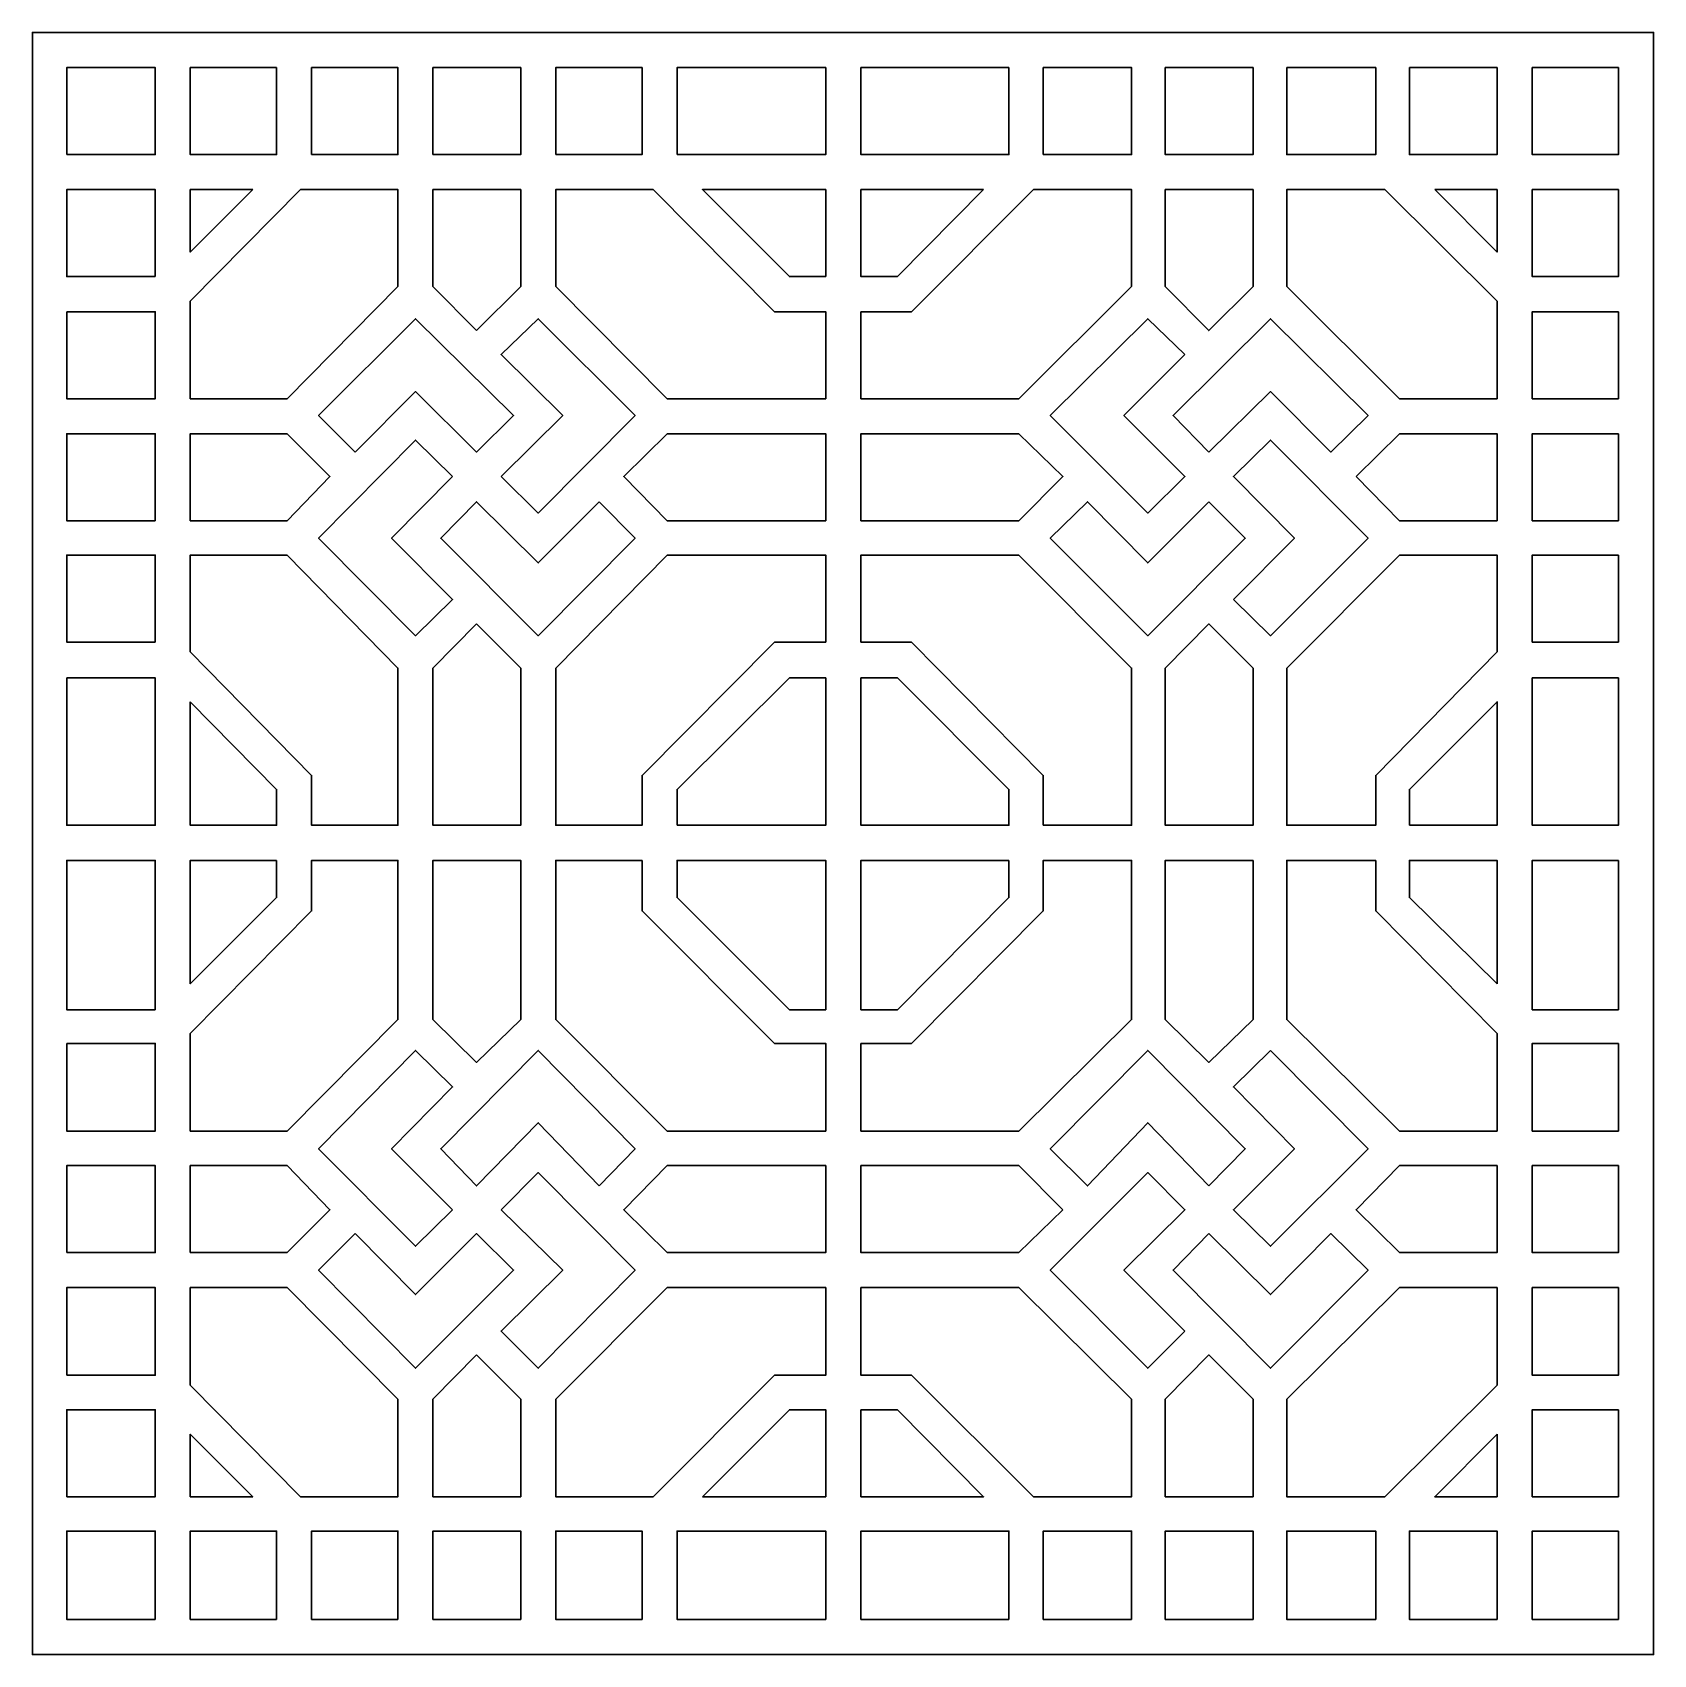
# Model space of a CAD drawing. Header units: centimetres. Extents: x -27 to -18.22, y 0.22 to 9.
import ezdxf

# ---------------------------------------------------------------- set-up
doc = ezdxf.new("R2010")
doc.units = ezdxf.units.CM
doc.header["$MEASUREMENT"] = 0
doc.layers.add('layer 1', color=7, linetype='Continuous')

msp = doc.modelspace()

# ---------------------------------------------------------------- linework, layer by layer
at = {"layer": 'layer 1', "color": 250, "lineweight": 30}
for points, knots in [([(-22.60773, 0.21795), (-22.60773, 0.21795), (-18.22012, 0.21795), (-18.22012, 0.21795), (-18.22012, 0.21795), (-18.22012, 0.21795), (-18.22012, 4.60936), (-18.22012, 4.60936), (-18.22012, 4.60936), (-18.22012, 4.60936), (-18.22012, 9.00077), (-18.22012, 9.00077), (-18.22012, 9.00077), (-18.22012, 9.00077), (-22.60773, 9.00077), (-22.60773, 9.00077), (-22.60773, 9.00077), (-22.60773, 9.00077), (-26.99914, 9.00077), (-26.99914, 9.00077), (-26.99914, 9.00077), (-26.99914, 9.00077), (-26.99914, 4.60936), (-26.99914, 4.60936), (-26.99914, 4.60936), (-26.99914, 4.60936), (-26.99914, 0.21795), (-26.99914, 0.21795), (-26.99914, 0.21795), (-26.99914, 0.21795), (-22.60773, 0.21795), (-22.60773, 0.21795)], [0, 0, 0, 0, 0.1111111, 0.1111111, 0.1111111, 0.1111111, 0.2222222, 0.2222222, 0.2222222, 0.2222222, 0.3333333, 0.3333333, 0.3333333, 0.3333333, 0.4444444, 0.4444444, 0.4444444, 0.4444444, 0.5555556, 0.5555556, 0.5555556, 0.5555556, 0.6666667, 0.6666667, 0.6666667, 0.6666667, 0.7777778, 0.7777778, 0.7777778, 0.7777778, 1, 1, 1, 1]), ([(-26.813, 8.33978), (-26.813, 8.33978), (-26.813, 8.81083), (-26.813, 8.81083), (-26.813, 8.81083), (-26.813, 8.81083), (-26.33435, 8.81083), (-26.33435, 8.81083), (-26.33435, 8.81083), (-26.33435, 8.81083), (-26.33435, 8.33978), (-26.33435, 8.33978), (-26.33435, 8.33978), (-26.33435, 8.33978), (-26.813, 8.33978), (-26.813, 8.33978)], [0, 0, 0, 0, 0.2, 0.2, 0.2, 0.2, 0.4, 0.4, 0.4, 0.4, 0.6, 0.6, 0.6, 0.6, 1, 1, 1, 1]), ([(-25.67716, 8.81083), (-25.67716, 8.81083), (-25.67716, 8.33978), (-25.67716, 8.33978), (-25.67716, 8.33978), (-25.67716, 8.33978), (-26.14441, 8.33978), (-26.14441, 8.33978), (-26.14441, 8.33978), (-26.14441, 8.33978), (-26.14441, 8.81083), (-26.14441, 8.81083), (-26.14441, 8.81083), (-26.14441, 8.81083), (-25.67716, 8.81083), (-25.67716, 8.81083)], [0, 0, 0, 0, 0.2, 0.2, 0.2, 0.2, 0.4, 0.4, 0.4, 0.4, 0.6, 0.6, 0.6, 0.6, 1, 1, 1, 1]), ([(-25.48722, 8.33978), (-25.48722, 8.33978), (-25.48722, 8.81083), (-25.48722, 8.81083), (-25.48722, 8.81083), (-25.48722, 8.81083), (-25.01997, 8.81083), (-25.01997, 8.81083), (-25.01997, 8.81083), (-25.01997, 8.81083), (-25.01997, 8.33978), (-25.01997, 8.33978), (-25.01997, 8.33978), (-25.01997, 8.33978), (-25.48722, 8.33978), (-25.48722, 8.33978)], [0, 0, 0, 0, 0.2, 0.2, 0.2, 0.2, 0.4, 0.4, 0.4, 0.4, 0.6, 0.6, 0.6, 0.6, 1, 1, 1, 1]), ([(-24.83003, 8.33978), (-24.83003, 8.33978), (-24.83003, 8.81083), (-24.83003, 8.81083), (-24.83003, 8.81083), (-24.83003, 8.81083), (-24.35518, 8.81083), (-24.35518, 8.81083), (-24.35518, 8.81083), (-24.35518, 8.81083), (-24.35518, 8.33978), (-24.35518, 8.33978), (-24.35518, 8.33978), (-24.35518, 8.33978), (-24.83003, 8.33978), (-24.83003, 8.33978)], [0, 0, 0, 0, 0.2, 0.2, 0.2, 0.2, 0.4, 0.4, 0.4, 0.4, 0.6, 0.6, 0.6, 0.6, 1, 1, 1, 1]), ([(-24.16524, 8.33978), (-24.16524, 8.33978), (-24.16524, 8.81083), (-24.16524, 8.81083), (-24.16524, 8.81083), (-24.16524, 8.81083), (-23.69799, 8.81083), (-23.69799, 8.81083), (-23.69799, 8.81083), (-23.69799, 8.81083), (-23.69799, 8.33978), (-23.69799, 8.33978), (-23.69799, 8.33978), (-23.69799, 8.33978), (-24.16524, 8.33978), (-24.16524, 8.33978)], [0, 0, 0, 0, 0.2, 0.2, 0.2, 0.2, 0.4, 0.4, 0.4, 0.4, 0.6, 0.6, 0.6, 0.6, 1, 1, 1, 1]), ([(-23.50805, 8.33978), (-23.50805, 8.33978), (-23.50805, 8.81083), (-23.50805, 8.81083), (-23.50805, 8.81083), (-23.50805, 8.81083), (-22.7027, 8.81083), (-22.7027, 8.81083), (-22.7027, 8.81083), (-22.7027, 8.81083), (-22.7027, 8.33978), (-22.7027, 8.33978), (-22.7027, 8.33978), (-22.7027, 8.33978), (-23.50805, 8.33978), (-23.50805, 8.33978)], [0, 0, 0, 0, 0.2, 0.2, 0.2, 0.2, 0.4, 0.4, 0.4, 0.4, 0.6, 0.6, 0.6, 0.6, 1, 1, 1, 1]), ([(-21.71122, 8.81083), (-21.71122, 8.81083), (-21.71122, 8.33978), (-21.71122, 8.33978), (-21.71122, 8.33978), (-21.71122, 8.33978), (-22.51276, 8.33978), (-22.51276, 8.33978), (-22.51276, 8.33978), (-22.51276, 8.33978), (-22.51276, 8.81083), (-22.51276, 8.81083), (-22.51276, 8.81083), (-22.51276, 8.81083), (-21.71122, 8.81083), (-21.71122, 8.81083)], [0, 0, 0, 0, 0.2, 0.2, 0.2, 0.2, 0.4, 0.4, 0.4, 0.4, 0.6, 0.6, 0.6, 0.6, 1, 1, 1, 1]), ([(-21.52508, 8.33978), (-21.52508, 8.33978), (-21.52508, 8.81083), (-21.52508, 8.81083), (-21.52508, 8.81083), (-21.52508, 8.81083), (-21.04643, 8.81083), (-21.04643, 8.81083), (-21.04643, 8.81083), (-21.04643, 8.81083), (-21.04643, 8.33978), (-21.04643, 8.33978), (-21.04643, 8.33978), (-21.04643, 8.33978), (-21.52508, 8.33978), (-21.52508, 8.33978)], [0, 0, 0, 0, 0.2, 0.2, 0.2, 0.2, 0.4, 0.4, 0.4, 0.4, 0.6, 0.6, 0.6, 0.6, 1, 1, 1, 1]), ([(-20.86409, 8.81083), (-20.86409, 8.81083), (-20.38924, 8.81083), (-20.38924, 8.81083), (-20.38924, 8.81083), (-20.38924, 8.81083), (-20.38924, 8.33978), (-20.38924, 8.33978), (-20.38924, 8.33978), (-20.38924, 8.33978), (-20.86409, 8.33978), (-20.86409, 8.33978), (-20.86409, 8.33978), (-20.86409, 8.33978), (-20.86409, 8.81083), (-20.86409, 8.81083)], [0, 0, 0, 0, 0.2, 0.2, 0.2, 0.2, 0.4, 0.4, 0.4, 0.4, 0.6, 0.6, 0.6, 0.6, 1, 1, 1, 1]), ([(-20.20689, 8.81083), (-20.20689, 8.81083), (-19.72445, 8.81083), (-19.72445, 8.81083), (-19.72445, 8.81083), (-19.72445, 8.81083), (-19.72445, 8.33978), (-19.72445, 8.33978), (-19.72445, 8.33978), (-19.72445, 8.33978), (-20.20689, 8.33978), (-20.20689, 8.33978), (-20.20689, 8.33978), (-20.20689, 8.33978), (-20.20689, 8.81083), (-20.20689, 8.81083)], [0, 0, 0, 0, 0.2, 0.2, 0.2, 0.2, 0.4, 0.4, 0.4, 0.4, 0.6, 0.6, 0.6, 0.6, 1, 1, 1, 1]), ([(-19.54211, 8.81083), (-19.54211, 8.81083), (-19.06726, 8.81083), (-19.06726, 8.81083), (-19.06726, 8.81083), (-19.06726, 8.81083), (-19.06726, 8.33978), (-19.06726, 8.33978), (-19.06726, 8.33978), (-19.06726, 8.33978), (-19.54211, 8.33978), (-19.54211, 8.33978), (-19.54211, 8.33978), (-19.54211, 8.33978), (-19.54211, 8.81083), (-19.54211, 8.81083)], [0, 0, 0, 0, 0.2, 0.2, 0.2, 0.2, 0.4, 0.4, 0.4, 0.4, 0.6, 0.6, 0.6, 0.6, 1, 1, 1, 1]), ([(-18.87732, 8.81083), (-18.87732, 8.81083), (-18.41006, 8.81083), (-18.41006, 8.81083), (-18.41006, 8.81083), (-18.41006, 8.81083), (-18.41006, 8.33978), (-18.41006, 8.33978), (-18.41006, 8.33978), (-18.41006, 8.33978), (-18.87732, 8.33978), (-18.87732, 8.33978), (-18.87732, 8.33978), (-18.87732, 8.33978), (-18.87732, 8.81083), (-18.87732, 8.81083)], [0, 0, 0, 0, 0.2, 0.2, 0.2, 0.2, 0.4, 0.4, 0.4, 0.4, 0.6, 0.6, 0.6, 0.6, 1, 1, 1, 1]), ([(-26.33435, 7.67879), (-26.33435, 7.67879), (-26.813, 7.67879), (-26.813, 7.67879), (-26.813, 7.67879), (-26.813, 7.67879), (-26.813, 8.14984), (-26.813, 8.14984), (-26.813, 8.14984), (-26.813, 8.14984), (-26.33435, 8.14984), (-26.33435, 8.14984), (-26.33435, 8.14984), (-26.33435, 8.14984), (-26.33435, 7.67879), (-26.33435, 7.67879)], [0, 0, 0, 0, 0.2, 0.2, 0.2, 0.2, 0.4, 0.4, 0.4, 0.4, 0.6, 0.6, 0.6, 0.6, 1, 1, 1, 1]), ([(-26.14441, 7.54583), (-26.14441, 7.54583), (-25.548, 8.14984), (-25.548, 8.14984), (-25.548, 8.14984), (-25.548, 8.14984), (-25.01997, 8.14984), (-25.01997, 8.14984), (-25.01997, 8.14984), (-25.01997, 8.14984), (-25.01997, 7.6256), (-25.01997, 7.6256), (-25.01997, 7.6256), (-25.01997, 7.6256), (-25.62018, 7.01779), (-25.62018, 7.01779), (-25.62018, 7.01779), (-25.62018, 7.01779), (-26.14441, 7.01779), (-26.14441, 7.01779), (-26.14441, 7.01779), (-26.14441, 7.01779), (-26.14441, 7.54583), (-26.14441, 7.54583)], [0, 0, 0, 0, 0.1428571, 0.1428571, 0.1428571, 0.1428571, 0.2857143, 0.2857143, 0.2857143, 0.2857143, 0.4285714, 0.4285714, 0.4285714, 0.4285714, 0.5714286, 0.5714286, 0.5714286, 0.5714286, 0.7142857, 0.7142857, 0.7142857, 0.7142857, 1, 1, 1, 1]), ([(-25.80632, 8.14984), (-25.80632, 8.14984), (-26.14441, 7.81174), (-26.14441, 7.81174), (-26.14441, 7.81174), (-26.14441, 7.81174), (-26.14441, 8.14984), (-26.14441, 8.14984), (-26.14441, 8.14984), (-26.14441, 8.14984), (-25.80632, 8.14984), (-25.80632, 8.14984)], [0, 0, 0, 0, 0.25, 0.25, 0.25, 0.25, 0.5, 0.5, 0.5, 0.5, 1, 1, 1, 1]), ([(-24.5945, 7.38628), (-24.5945, 7.38628), (-24.83003, 7.6256), (-24.83003, 7.6256), (-24.83003, 7.6256), (-24.83003, 7.6256), (-24.83003, 8.14984), (-24.83003, 8.14984), (-24.83003, 8.14984), (-24.83003, 8.14984), (-24.35518, 8.14984), (-24.35518, 8.14984), (-24.35518, 8.14984), (-24.35518, 8.14984), (-24.35518, 7.6256), (-24.35518, 7.6256), (-24.35518, 7.6256), (-24.35518, 7.6256), (-24.5945, 7.38628), (-24.5945, 7.38628)], [0, 0, 0, 0, 0.1666667, 0.1666667, 0.1666667, 0.1666667, 0.3333333, 0.3333333, 0.3333333, 0.3333333, 0.5, 0.5, 0.5, 0.5, 0.6666667, 0.6666667, 0.6666667, 0.6666667, 1, 1, 1, 1]), ([(-23.56123, 7.01779), (-23.56123, 7.01779), (-24.16524, 7.6256), (-24.16524, 7.6256), (-24.16524, 7.6256), (-24.16524, 7.6256), (-24.16524, 8.14984), (-24.16524, 8.14984), (-24.16524, 8.14984), (-24.16524, 8.14984), (-23.63721, 8.14984), (-23.63721, 8.14984), (-23.63721, 8.14984), (-23.63721, 8.14984), (-22.98002, 7.48886), (-22.98002, 7.48886), (-22.98002, 7.48886), (-22.98002, 7.48886), (-22.7027, 7.48886), (-22.7027, 7.48886), (-22.7027, 7.48886), (-22.7027, 7.48886), (-22.7027, 7.01779), (-22.7027, 7.01779), (-22.7027, 7.01779), (-22.7027, 7.01779), (-23.56123, 7.01779), (-23.56123, 7.01779)], [0, 0, 0, 0, 0.125, 0.125, 0.125, 0.125, 0.25, 0.25, 0.25, 0.25, 0.375, 0.375, 0.375, 0.375, 0.5, 0.5, 0.5, 0.5, 0.625, 0.625, 0.625, 0.625, 0.75, 0.75, 0.75, 0.75, 1, 1, 1, 1]), ([(-22.7027, 7.67879), (-22.7027, 7.67879), (-22.90024, 7.67879), (-22.90024, 7.67879), (-22.90024, 7.67879), (-22.90024, 7.67879), (-23.37129, 8.14984), (-23.37129, 8.14984), (-23.37129, 8.14984), (-23.37129, 8.14984), (-22.7027, 8.14984), (-22.7027, 8.14984), (-22.7027, 8.14984), (-22.7027, 8.14984), (-22.7027, 7.67879), (-22.7027, 7.67879)], [0, 0, 0, 0, 0.2, 0.2, 0.2, 0.2, 0.4, 0.4, 0.4, 0.4, 0.6, 0.6, 0.6, 0.6, 1, 1, 1, 1]), ([(-22.51276, 7.48886), (-22.51276, 7.48886), (-22.23925, 7.48886), (-22.23925, 7.48886), (-22.23925, 7.48886), (-22.23925, 7.48886), (-21.57826, 8.14984), (-21.57826, 8.14984), (-21.57826, 8.14984), (-21.57826, 8.14984), (-21.04643, 8.14984), (-21.04643, 8.14984), (-21.04643, 8.14984), (-21.04643, 8.14984), (-21.04643, 7.6256), (-21.04643, 7.6256), (-21.04643, 7.6256), (-21.04643, 7.6256), (-21.65803, 7.01779), (-21.65803, 7.01779), (-21.65803, 7.01779), (-21.65803, 7.01779), (-22.51276, 7.01779), (-22.51276, 7.01779), (-22.51276, 7.01779), (-22.51276, 7.01779), (-22.51276, 7.48886), (-22.51276, 7.48886)], [0, 0, 0, 0, 0.125, 0.125, 0.125, 0.125, 0.25, 0.25, 0.25, 0.25, 0.375, 0.375, 0.375, 0.375, 0.5, 0.5, 0.5, 0.5, 0.625, 0.625, 0.625, 0.625, 0.75, 0.75, 0.75, 0.75, 1, 1, 1, 1]), ([(-21.84797, 8.14984), (-21.84797, 8.14984), (-22.31523, 7.67879), (-22.31523, 7.67879), (-22.31523, 7.67879), (-22.31523, 7.67879), (-22.51276, 7.67879), (-22.51276, 7.67879), (-22.51276, 7.67879), (-22.51276, 7.67879), (-22.51276, 8.14984), (-22.51276, 8.14984), (-22.51276, 8.14984), (-22.51276, 8.14984), (-21.84797, 8.14984), (-21.84797, 8.14984)], [0, 0, 0, 0, 0.2, 0.2, 0.2, 0.2, 0.4, 0.4, 0.4, 0.4, 0.6, 0.6, 0.6, 0.6, 1, 1, 1, 1]), ([(-20.38924, 7.6256), (-20.38924, 7.6256), (-20.62856, 7.38628), (-20.62856, 7.38628), (-20.62856, 7.38628), (-20.62856, 7.38628), (-20.86409, 7.6256), (-20.86409, 7.6256), (-20.86409, 7.6256), (-20.86409, 7.6256), (-20.86409, 8.14984), (-20.86409, 8.14984), (-20.86409, 8.14984), (-20.86409, 8.14984), (-20.38924, 8.14984), (-20.38924, 8.14984), (-20.38924, 8.14984), (-20.38924, 8.14984), (-20.38924, 7.6256), (-20.38924, 7.6256)], [0, 0, 0, 0, 0.1666667, 0.1666667, 0.1666667, 0.1666667, 0.3333333, 0.3333333, 0.3333333, 0.3333333, 0.5, 0.5, 0.5, 0.5, 0.6666667, 0.6666667, 0.6666667, 0.6666667, 1, 1, 1, 1]), ([(-19.59529, 7.01779), (-19.59529, 7.01779), (-20.20689, 7.6256), (-20.20689, 7.6256), (-20.20689, 7.6256), (-20.20689, 7.6256), (-20.20689, 8.14984), (-20.20689, 8.14984), (-20.20689, 8.14984), (-20.20689, 8.14984), (-19.67506, 8.14984), (-19.67506, 8.14984), (-19.67506, 8.14984), (-19.67506, 8.14984), (-19.06726, 7.54583), (-19.06726, 7.54583), (-19.06726, 7.54583), (-19.06726, 7.54583), (-19.06726, 7.01779), (-19.06726, 7.01779), (-19.06726, 7.01779), (-19.06726, 7.01779), (-19.59529, 7.01779), (-19.59529, 7.01779)], [0, 0, 0, 0, 0.1428571, 0.1428571, 0.1428571, 0.1428571, 0.2857143, 0.2857143, 0.2857143, 0.2857143, 0.4285714, 0.4285714, 0.4285714, 0.4285714, 0.5714286, 0.5714286, 0.5714286, 0.5714286, 0.7142857, 0.7142857, 0.7142857, 0.7142857, 1, 1, 1, 1]), ([(-19.40535, 8.14984), (-19.40535, 8.14984), (-19.06726, 8.14984), (-19.06726, 8.14984), (-19.06726, 8.14984), (-19.06726, 8.14984), (-19.06726, 7.81174), (-19.06726, 7.81174), (-19.06726, 7.81174), (-19.06726, 7.81174), (-19.40535, 8.14984), (-19.40535, 8.14984)], [0, 0, 0, 0, 0.25, 0.25, 0.25, 0.25, 0.5, 0.5, 0.5, 0.5, 1, 1, 1, 1]), ([(-18.41006, 8.14984), (-18.41006, 8.14984), (-18.41006, 7.67879), (-18.41006, 7.67879), (-18.41006, 7.67879), (-18.41006, 7.67879), (-18.87732, 7.67879), (-18.87732, 7.67879), (-18.87732, 7.67879), (-18.87732, 7.67879), (-18.87732, 8.14984), (-18.87732, 8.14984), (-18.87732, 8.14984), (-18.87732, 8.14984), (-18.41006, 8.14984), (-18.41006, 8.14984)], [0, 0, 0, 0, 0.2, 0.2, 0.2, 0.2, 0.4, 0.4, 0.4, 0.4, 0.6, 0.6, 0.6, 0.6, 1, 1, 1, 1]), ([(-26.813, 7.48886), (-26.813, 7.48886), (-26.33435, 7.48886), (-26.33435, 7.48886), (-26.33435, 7.48886), (-26.33435, 7.48886), (-26.33435, 7.01779), (-26.33435, 7.01779), (-26.33435, 7.01779), (-26.33435, 7.01779), (-26.813, 7.01779), (-26.813, 7.01779), (-26.813, 7.01779), (-26.813, 7.01779), (-26.813, 7.48886), (-26.813, 7.48886)], [0, 0, 0, 0, 0.2, 0.2, 0.2, 0.2, 0.4, 0.4, 0.4, 0.4, 0.6, 0.6, 0.6, 0.6, 1, 1, 1, 1]), ([(-18.41006, 7.48886), (-18.41006, 7.48886), (-18.41006, 7.01779), (-18.41006, 7.01779), (-18.41006, 7.01779), (-18.41006, 7.01779), (-18.87732, 7.01779), (-18.87732, 7.01779), (-18.87732, 7.01779), (-18.87732, 7.01779), (-18.87732, 7.48886), (-18.87732, 7.48886), (-18.87732, 7.48886), (-18.87732, 7.48886), (-18.41006, 7.48886), (-18.41006, 7.48886)], [0, 0, 0, 0, 0.2, 0.2, 0.2, 0.2, 0.4, 0.4, 0.4, 0.4, 0.6, 0.6, 0.6, 0.6, 1, 1, 1, 1]), ([(-25.2517, 6.72909), (-25.2517, 6.72909), (-25.44923, 6.92662), (-25.44923, 6.92662), (-25.44923, 6.92662), (-25.44923, 6.92662), (-24.925, 7.45087), (-24.925, 7.45087), (-24.925, 7.45087), (-24.925, 7.45087), (-24.39317, 6.92662), (-24.39317, 6.92662), (-24.39317, 6.92662), (-24.39317, 6.92662), (-24.5945, 6.72909), (-24.5945, 6.72909), (-24.5945, 6.72909), (-24.5945, 6.72909), (-24.925, 7.05578), (-24.925, 7.05578), (-24.925, 7.05578), (-24.925, 7.05578), (-25.2517, 6.72909), (-25.2517, 6.72909)], [0, 0, 0, 0, 0.1428571, 0.1428571, 0.1428571, 0.1428571, 0.2857143, 0.2857143, 0.2857143, 0.2857143, 0.4285714, 0.4285714, 0.4285714, 0.4285714, 0.5714286, 0.5714286, 0.5714286, 0.5714286, 0.7142857, 0.7142857, 0.7142857, 0.7142857, 1, 1, 1, 1]), ([(-24.46155, 6.59613), (-24.46155, 6.59613), (-24.12725, 6.92662), (-24.12725, 6.92662), (-24.12725, 6.92662), (-24.12725, 6.92662), (-24.46155, 7.25712), (-24.46155, 7.25712), (-24.46155, 7.25712), (-24.46155, 7.25712), (-24.26021, 7.45087), (-24.26021, 7.45087), (-24.26021, 7.45087), (-24.26021, 7.45087), (-23.73598, 6.92662), (-23.73598, 6.92662), (-23.73598, 6.92662), (-23.73598, 6.92662), (-24.26021, 6.39859), (-24.26021, 6.39859), (-24.26021, 6.39859), (-24.26021, 6.39859), (-24.46155, 6.59613), (-24.46155, 6.59613)], [0, 0, 0, 0, 0.1428571, 0.1428571, 0.1428571, 0.1428571, 0.2857143, 0.2857143, 0.2857143, 0.2857143, 0.4285714, 0.4285714, 0.4285714, 0.4285714, 0.5714286, 0.5714286, 0.5714286, 0.5714286, 0.7142857, 0.7142857, 0.7142857, 0.7142857, 1, 1, 1, 1]), ([(-20.75772, 7.25712), (-20.75772, 7.25712), (-21.08822, 6.92662), (-21.08822, 6.92662), (-21.08822, 6.92662), (-21.08822, 6.92662), (-20.75772, 6.59613), (-20.75772, 6.59613), (-20.75772, 6.59613), (-20.75772, 6.59613), (-20.95906, 6.39859), (-20.95906, 6.39859), (-20.95906, 6.39859), (-20.95906, 6.39859), (-21.48709, 6.92662), (-21.48709, 6.92662), (-21.48709, 6.92662), (-21.48709, 6.92662), (-20.95906, 7.45087), (-20.95906, 7.45087), (-20.95906, 7.45087), (-20.95906, 7.45087), (-20.75772, 7.25712), (-20.75772, 7.25712)], [0, 0, 0, 0, 0.1428571, 0.1428571, 0.1428571, 0.1428571, 0.2857143, 0.2857143, 0.2857143, 0.2857143, 0.4285714, 0.4285714, 0.4285714, 0.4285714, 0.5714286, 0.5714286, 0.5714286, 0.5714286, 0.7142857, 0.7142857, 0.7142857, 0.7142857, 1, 1, 1, 1]), ([(-20.62856, 6.72909), (-20.62856, 6.72909), (-20.8223, 6.92662), (-20.8223, 6.92662), (-20.8223, 6.92662), (-20.8223, 6.92662), (-20.29427, 7.45087), (-20.29427, 7.45087), (-20.29427, 7.45087), (-20.29427, 7.45087), (-19.76623, 6.92662), (-19.76623, 6.92662), (-19.76623, 6.92662), (-19.76623, 6.92662), (-19.96757, 6.72909), (-19.96757, 6.72909), (-19.96757, 6.72909), (-19.96757, 6.72909), (-20.29427, 7.05578), (-20.29427, 7.05578), (-20.29427, 7.05578), (-20.29427, 7.05578), (-20.62856, 6.72909), (-20.62856, 6.72909)], [0, 0, 0, 0, 0.1428571, 0.1428571, 0.1428571, 0.1428571, 0.2857143, 0.2857143, 0.2857143, 0.2857143, 0.4285714, 0.4285714, 0.4285714, 0.4285714, 0.5714286, 0.5714286, 0.5714286, 0.5714286, 0.7142857, 0.7142857, 0.7142857, 0.7142857, 1, 1, 1, 1]), ([(-26.33435, 6.3568), (-26.33435, 6.3568), (-26.813, 6.3568), (-26.813, 6.3568), (-26.813, 6.3568), (-26.813, 6.3568), (-26.813, 6.82785), (-26.813, 6.82785), (-26.813, 6.82785), (-26.813, 6.82785), (-26.33435, 6.82785), (-26.33435, 6.82785), (-26.33435, 6.82785), (-26.33435, 6.82785), (-26.33435, 6.3568), (-26.33435, 6.3568)], [0, 0, 0, 0, 0.2, 0.2, 0.2, 0.2, 0.4, 0.4, 0.4, 0.4, 0.6, 0.6, 0.6, 0.6, 1, 1, 1, 1]), ([(-25.62018, 6.82785), (-25.62018, 6.82785), (-25.38845, 6.59613), (-25.38845, 6.59613), (-25.38845, 6.59613), (-25.38845, 6.59613), (-25.62018, 6.3568), (-25.62018, 6.3568), (-25.62018, 6.3568), (-25.62018, 6.3568), (-26.14441, 6.3568), (-26.14441, 6.3568), (-26.14441, 6.3568), (-26.14441, 6.3568), (-26.14441, 6.82785), (-26.14441, 6.82785), (-26.14441, 6.82785), (-26.14441, 6.82785), (-25.62018, 6.82785), (-25.62018, 6.82785)], [0, 0, 0, 0, 0.1666667, 0.1666667, 0.1666667, 0.1666667, 0.3333333, 0.3333333, 0.3333333, 0.3333333, 0.5, 0.5, 0.5, 0.5, 0.6666667, 0.6666667, 0.6666667, 0.6666667, 1, 1, 1, 1]), ([(-24.72366, 6.59613), (-24.72366, 6.59613), (-25.05416, 6.26183), (-25.05416, 6.26183), (-25.05416, 6.26183), (-25.05416, 6.26183), (-24.72366, 5.93134), (-24.72366, 5.93134), (-24.72366, 5.93134), (-24.72366, 5.93134), (-24.925, 5.7338), (-24.925, 5.7338), (-24.925, 5.7338), (-24.925, 5.7338), (-25.44923, 6.26183), (-25.44923, 6.26183), (-25.44923, 6.26183), (-25.44923, 6.26183), (-24.925, 6.79367), (-24.925, 6.79367), (-24.925, 6.79367), (-24.925, 6.79367), (-24.72366, 6.59613), (-24.72366, 6.59613)], [0, 0, 0, 0, 0.1428571, 0.1428571, 0.1428571, 0.1428571, 0.2857143, 0.2857143, 0.2857143, 0.2857143, 0.4285714, 0.4285714, 0.4285714, 0.4285714, 0.5714286, 0.5714286, 0.5714286, 0.5714286, 0.7142857, 0.7142857, 0.7142857, 0.7142857, 1, 1, 1, 1]), ([(-23.56123, 6.3568), (-23.56123, 6.3568), (-23.79676, 6.59613), (-23.79676, 6.59613), (-23.79676, 6.59613), (-23.79676, 6.59613), (-23.56123, 6.82785), (-23.56123, 6.82785), (-23.56123, 6.82785), (-23.56123, 6.82785), (-22.7027, 6.82785), (-22.7027, 6.82785), (-22.7027, 6.82785), (-22.7027, 6.82785), (-22.7027, 6.3568), (-22.7027, 6.3568), (-22.7027, 6.3568), (-22.7027, 6.3568), (-23.56123, 6.3568), (-23.56123, 6.3568)], [0, 0, 0, 0, 0.1666667, 0.1666667, 0.1666667, 0.1666667, 0.3333333, 0.3333333, 0.3333333, 0.3333333, 0.5, 0.5, 0.5, 0.5, 0.6666667, 0.6666667, 0.6666667, 0.6666667, 1, 1, 1, 1]), ([(-21.65803, 6.3568), (-21.65803, 6.3568), (-22.51276, 6.3568), (-22.51276, 6.3568), (-22.51276, 6.3568), (-22.51276, 6.3568), (-22.51276, 6.82785), (-22.51276, 6.82785), (-22.51276, 6.82785), (-22.51276, 6.82785), (-21.65803, 6.82785), (-21.65803, 6.82785), (-21.65803, 6.82785), (-21.65803, 6.82785), (-21.41871, 6.59613), (-21.41871, 6.59613), (-21.41871, 6.59613), (-21.41871, 6.59613), (-21.65803, 6.3568), (-21.65803, 6.3568)], [0, 0, 0, 0, 0.1666667, 0.1666667, 0.1666667, 0.1666667, 0.3333333, 0.3333333, 0.3333333, 0.3333333, 0.5, 0.5, 0.5, 0.5, 0.6666667, 0.6666667, 0.6666667, 0.6666667, 1, 1, 1, 1]), ([(-20.4956, 5.93134), (-20.4956, 5.93134), (-20.16511, 6.26183), (-20.16511, 6.26183), (-20.16511, 6.26183), (-20.16511, 6.26183), (-20.4956, 6.59613), (-20.4956, 6.59613), (-20.4956, 6.59613), (-20.4956, 6.59613), (-20.29427, 6.79367), (-20.29427, 6.79367), (-20.29427, 6.79367), (-20.29427, 6.79367), (-19.76623, 6.26183), (-19.76623, 6.26183), (-19.76623, 6.26183), (-19.76623, 6.26183), (-20.29427, 5.7338), (-20.29427, 5.7338), (-20.29427, 5.7338), (-20.29427, 5.7338), (-20.4956, 5.93134), (-20.4956, 5.93134)], [0, 0, 0, 0, 0.1428571, 0.1428571, 0.1428571, 0.1428571, 0.2857143, 0.2857143, 0.2857143, 0.2857143, 0.4285714, 0.4285714, 0.4285714, 0.4285714, 0.5714286, 0.5714286, 0.5714286, 0.5714286, 0.7142857, 0.7142857, 0.7142857, 0.7142857, 1, 1, 1, 1]), ([(-19.83081, 6.59613), (-19.83081, 6.59613), (-19.59529, 6.82785), (-19.59529, 6.82785), (-19.59529, 6.82785), (-19.59529, 6.82785), (-19.06726, 6.82785), (-19.06726, 6.82785), (-19.06726, 6.82785), (-19.06726, 6.82785), (-19.06726, 6.3568), (-19.06726, 6.3568), (-19.06726, 6.3568), (-19.06726, 6.3568), (-19.59529, 6.3568), (-19.59529, 6.3568), (-19.59529, 6.3568), (-19.59529, 6.3568), (-19.83081, 6.59613), (-19.83081, 6.59613)], [0, 0, 0, 0, 0.1666667, 0.1666667, 0.1666667, 0.1666667, 0.3333333, 0.3333333, 0.3333333, 0.3333333, 0.5, 0.5, 0.5, 0.5, 0.6666667, 0.6666667, 0.6666667, 0.6666667, 1, 1, 1, 1]), ([(-18.41006, 6.82785), (-18.41006, 6.82785), (-18.41006, 6.3568), (-18.41006, 6.3568), (-18.41006, 6.3568), (-18.41006, 6.3568), (-18.87732, 6.3568), (-18.87732, 6.3568), (-18.87732, 6.3568), (-18.87732, 6.3568), (-18.87732, 6.82785), (-18.87732, 6.82785), (-18.87732, 6.82785), (-18.87732, 6.82785), (-18.41006, 6.82785), (-18.41006, 6.82785)], [0, 0, 0, 0, 0.2, 0.2, 0.2, 0.2, 0.4, 0.4, 0.4, 0.4, 0.6, 0.6, 0.6, 0.6, 1, 1, 1, 1]), ([(-23.92971, 6.45937), (-23.92971, 6.45937), (-23.73598, 6.26183), (-23.73598, 6.26183), (-23.73598, 6.26183), (-23.73598, 6.26183), (-24.26021, 5.7338), (-24.26021, 5.7338), (-24.26021, 5.7338), (-24.26021, 5.7338), (-24.78824, 6.26183), (-24.78824, 6.26183), (-24.78824, 6.26183), (-24.78824, 6.26183), (-24.5945, 6.45937), (-24.5945, 6.45937), (-24.5945, 6.45937), (-24.5945, 6.45937), (-24.26021, 6.12888), (-24.26021, 6.12888), (-24.26021, 6.12888), (-24.26021, 6.12888), (-23.92971, 6.45937), (-23.92971, 6.45937)], [0, 0, 0, 0, 0.1428571, 0.1428571, 0.1428571, 0.1428571, 0.2857143, 0.2857143, 0.2857143, 0.2857143, 0.4285714, 0.4285714, 0.4285714, 0.4285714, 0.5714286, 0.5714286, 0.5714286, 0.5714286, 0.7142857, 0.7142857, 0.7142857, 0.7142857, 1, 1, 1, 1]), ([(-20.62856, 6.45937), (-20.62856, 6.45937), (-20.43102, 6.26183), (-20.43102, 6.26183), (-20.43102, 6.26183), (-20.43102, 6.26183), (-20.95906, 5.7338), (-20.95906, 5.7338), (-20.95906, 5.7338), (-20.95906, 5.7338), (-21.48709, 6.26183), (-21.48709, 6.26183), (-21.48709, 6.26183), (-21.48709, 6.26183), (-21.28575, 6.45937), (-21.28575, 6.45937), (-21.28575, 6.45937), (-21.28575, 6.45937), (-20.95906, 6.12888), (-20.95906, 6.12888), (-20.95906, 6.12888), (-20.95906, 6.12888), (-20.62856, 6.45937), (-20.62856, 6.45937)], [0, 0, 0, 0, 0.1428571, 0.1428571, 0.1428571, 0.1428571, 0.2857143, 0.2857143, 0.2857143, 0.2857143, 0.4285714, 0.4285714, 0.4285714, 0.4285714, 0.5714286, 0.5714286, 0.5714286, 0.5714286, 0.7142857, 0.7142857, 0.7142857, 0.7142857, 1, 1, 1, 1]), ([(-26.33435, 5.69961), (-26.33435, 5.69961), (-26.813, 5.69961), (-26.813, 5.69961), (-26.813, 5.69961), (-26.813, 5.69961), (-26.813, 6.17066), (-26.813, 6.17066), (-26.813, 6.17066), (-26.813, 6.17066), (-26.33435, 6.17066), (-26.33435, 6.17066), (-26.33435, 6.17066), (-26.33435, 6.17066), (-26.33435, 5.69961), (-26.33435, 5.69961)], [0, 0, 0, 0, 0.2, 0.2, 0.2, 0.2, 0.4, 0.4, 0.4, 0.4, 0.6, 0.6, 0.6, 0.6, 1, 1, 1, 1]), ([(-25.62018, 6.17066), (-25.62018, 6.17066), (-25.01997, 5.55906), (-25.01997, 5.55906), (-25.01997, 5.55906), (-25.01997, 5.55906), (-25.01997, 4.70813), (-25.01997, 4.70813), (-25.01997, 4.70813), (-25.01997, 4.70813), (-25.48722, 4.70813), (-25.48722, 4.70813), (-25.48722, 4.70813), (-25.48722, 4.70813), (-25.48722, 4.97784), (-25.48722, 4.97784), (-25.48722, 4.97784), (-25.48722, 4.97784), (-26.14441, 5.64643), (-26.14441, 5.64643), (-26.14441, 5.64643), (-26.14441, 5.64643), (-26.14441, 6.17066), (-26.14441, 6.17066), (-26.14441, 6.17066), (-26.14441, 6.17066), (-25.62018, 6.17066), (-25.62018, 6.17066)], [0, 0, 0, 0, 0.125, 0.125, 0.125, 0.125, 0.25, 0.25, 0.25, 0.25, 0.375, 0.375, 0.375, 0.375, 0.5, 0.5, 0.5, 0.5, 0.625, 0.625, 0.625, 0.625, 0.75, 0.75, 0.75, 0.75, 1, 1, 1, 1]), ([(-24.16524, 5.55906), (-24.16524, 5.55906), (-23.56123, 6.17066), (-23.56123, 6.17066), (-23.56123, 6.17066), (-23.56123, 6.17066), (-22.7027, 6.17066), (-22.7027, 6.17066), (-22.7027, 6.17066), (-22.7027, 6.17066), (-22.7027, 5.69961), (-22.7027, 5.69961), (-22.7027, 5.69961), (-22.7027, 5.69961), (-22.98002, 5.69961), (-22.98002, 5.69961), (-22.98002, 5.69961), (-22.98002, 5.69961), (-23.69799, 4.97784), (-23.69799, 4.97784), (-23.69799, 4.97784), (-23.69799, 4.97784), (-23.69799, 4.70813), (-23.69799, 4.70813), (-23.69799, 4.70813), (-23.69799, 4.70813), (-24.16524, 4.70813), (-24.16524, 4.70813), (-24.16524, 4.70813), (-24.16524, 4.70813), (-24.16524, 5.55906), (-24.16524, 5.55906)], [0, 0, 0, 0, 0.1111111, 0.1111111, 0.1111111, 0.1111111, 0.2222222, 0.2222222, 0.2222222, 0.2222222, 0.3333333, 0.3333333, 0.3333333, 0.3333333, 0.4444444, 0.4444444, 0.4444444, 0.4444444, 0.5555556, 0.5555556, 0.5555556, 0.5555556, 0.6666667, 0.6666667, 0.6666667, 0.6666667, 0.7777778, 0.7777778, 0.7777778, 0.7777778, 1, 1, 1, 1]), ([(-21.52508, 4.70813), (-21.52508, 4.70813), (-21.52508, 4.97784), (-21.52508, 4.97784), (-21.52508, 4.97784), (-21.52508, 4.97784), (-22.23925, 5.69961), (-22.23925, 5.69961), (-22.23925, 5.69961), (-22.23925, 5.69961), (-22.51276, 5.69961), (-22.51276, 5.69961), (-22.51276, 5.69961), (-22.51276, 5.69961), (-22.51276, 6.17066), (-22.51276, 6.17066), (-22.51276, 6.17066), (-22.51276, 6.17066), (-21.65803, 6.17066), (-21.65803, 6.17066), (-21.65803, 6.17066), (-21.65803, 6.17066), (-21.04643, 5.55906), (-21.04643, 5.55906), (-21.04643, 5.55906), (-21.04643, 5.55906), (-21.04643, 4.70813), (-21.04643, 4.70813), (-21.04643, 4.70813), (-21.04643, 4.70813), (-21.52508, 4.70813), (-21.52508, 4.70813)], [0, 0, 0, 0, 0.1111111, 0.1111111, 0.1111111, 0.1111111, 0.2222222, 0.2222222, 0.2222222, 0.2222222, 0.3333333, 0.3333333, 0.3333333, 0.3333333, 0.4444444, 0.4444444, 0.4444444, 0.4444444, 0.5555556, 0.5555556, 0.5555556, 0.5555556, 0.6666667, 0.6666667, 0.6666667, 0.6666667, 0.7777778, 0.7777778, 0.7777778, 0.7777778, 1, 1, 1, 1]), ([(-20.20689, 5.55906), (-20.20689, 5.55906), (-19.59529, 6.17066), (-19.59529, 6.17066), (-19.59529, 6.17066), (-19.59529, 6.17066), (-19.06726, 6.17066), (-19.06726, 6.17066), (-19.06726, 6.17066), (-19.06726, 6.17066), (-19.06726, 5.64643), (-19.06726, 5.64643), (-19.06726, 5.64643), (-19.06726, 5.64643), (-19.72445, 4.97784), (-19.72445, 4.97784), (-19.72445, 4.97784), (-19.72445, 4.97784), (-19.72445, 4.70813), (-19.72445, 4.70813), (-19.72445, 4.70813), (-19.72445, 4.70813), (-20.20689, 4.70813), (-20.20689, 4.70813), (-20.20689, 4.70813), (-20.20689, 4.70813), (-20.20689, 5.55906), (-20.20689, 5.55906)], [0, 0, 0, 0, 0.125, 0.125, 0.125, 0.125, 0.25, 0.25, 0.25, 0.25, 0.375, 0.375, 0.375, 0.375, 0.5, 0.5, 0.5, 0.5, 0.625, 0.625, 0.625, 0.625, 0.75, 0.75, 0.75, 0.75, 1, 1, 1, 1]), ([(-18.41006, 6.17066), (-18.41006, 6.17066), (-18.41006, 5.69961), (-18.41006, 5.69961), (-18.41006, 5.69961), (-18.41006, 5.69961), (-18.87732, 5.69961), (-18.87732, 5.69961), (-18.87732, 5.69961), (-18.87732, 5.69961), (-18.87732, 6.17066), (-18.87732, 6.17066), (-18.87732, 6.17066), (-18.87732, 6.17066), (-18.41006, 6.17066), (-18.41006, 6.17066)], [0, 0, 0, 0, 0.2, 0.2, 0.2, 0.2, 0.4, 0.4, 0.4, 0.4, 0.6, 0.6, 0.6, 0.6, 1, 1, 1, 1]), ([(-24.5945, 5.79838), (-24.5945, 5.79838), (-24.35518, 5.55906), (-24.35518, 5.55906), (-24.35518, 5.55906), (-24.35518, 5.55906), (-24.35518, 4.70813), (-24.35518, 4.70813), (-24.35518, 4.70813), (-24.35518, 4.70813), (-24.83003, 4.70813), (-24.83003, 4.70813), (-24.83003, 4.70813), (-24.83003, 4.70813), (-24.83003, 5.55906), (-24.83003, 5.55906), (-24.83003, 5.55906), (-24.83003, 5.55906), (-24.5945, 5.79838), (-24.5945, 5.79838)], [0, 0, 0, 0, 0.1666667, 0.1666667, 0.1666667, 0.1666667, 0.3333333, 0.3333333, 0.3333333, 0.3333333, 0.5, 0.5, 0.5, 0.5, 0.6666667, 0.6666667, 0.6666667, 0.6666667, 1, 1, 1, 1]), ([(-20.86409, 5.55906), (-20.86409, 5.55906), (-20.62856, 5.79838), (-20.62856, 5.79838), (-20.62856, 5.79838), (-20.62856, 5.79838), (-20.38924, 5.55906), (-20.38924, 5.55906), (-20.38924, 5.55906), (-20.38924, 5.55906), (-20.38924, 4.70813), (-20.38924, 4.70813), (-20.38924, 4.70813), (-20.38924, 4.70813), (-20.86409, 4.70813), (-20.86409, 4.70813), (-20.86409, 4.70813), (-20.86409, 4.70813), (-20.86409, 5.55906), (-20.86409, 5.55906)], [0, 0, 0, 0, 0.1666667, 0.1666667, 0.1666667, 0.1666667, 0.3333333, 0.3333333, 0.3333333, 0.3333333, 0.5, 0.5, 0.5, 0.5, 0.6666667, 0.6666667, 0.6666667, 0.6666667, 1, 1, 1, 1]), ([(-26.813, 5.50587), (-26.813, 5.50587), (-26.33435, 5.50587), (-26.33435, 5.50587), (-26.33435, 5.50587), (-26.33435, 5.50587), (-26.33435, 4.70813), (-26.33435, 4.70813), (-26.33435, 4.70813), (-26.33435, 4.70813), (-26.813, 4.70813), (-26.813, 4.70813), (-26.813, 4.70813), (-26.813, 4.70813), (-26.813, 5.50587), (-26.813, 5.50587)], [0, 0, 0, 0, 0.2, 0.2, 0.2, 0.2, 0.4, 0.4, 0.4, 0.4, 0.6, 0.6, 0.6, 0.6, 1, 1, 1, 1]), ([(-23.50805, 4.70813), (-23.50805, 4.70813), (-23.50805, 4.90187), (-23.50805, 4.90187), (-23.50805, 4.90187), (-23.50805, 4.90187), (-22.90024, 5.50587), (-22.90024, 5.50587), (-22.90024, 5.50587), (-22.90024, 5.50587), (-22.7027, 5.50587), (-22.7027, 5.50587), (-22.7027, 5.50587), (-22.7027, 5.50587), (-22.7027, 4.70813), (-22.7027, 4.70813), (-22.7027, 4.70813), (-22.7027, 4.70813), (-23.50805, 4.70813), (-23.50805, 4.70813)], [0, 0, 0, 0, 0.1666667, 0.1666667, 0.1666667, 0.1666667, 0.3333333, 0.3333333, 0.3333333, 0.3333333, 0.5, 0.5, 0.5, 0.5, 0.6666667, 0.6666667, 0.6666667, 0.6666667, 1, 1, 1, 1]), ([(-22.51276, 5.50587), (-22.51276, 5.50587), (-22.31523, 5.50587), (-22.31523, 5.50587), (-22.31523, 5.50587), (-22.31523, 5.50587), (-21.71122, 4.90187), (-21.71122, 4.90187), (-21.71122, 4.90187), (-21.71122, 4.90187), (-21.71122, 4.70813), (-21.71122, 4.70813), (-21.71122, 4.70813), (-21.71122, 4.70813), (-22.51276, 4.70813), (-22.51276, 4.70813), (-22.51276, 4.70813), (-22.51276, 4.70813), (-22.51276, 5.50587), (-22.51276, 5.50587)], [0, 0, 0, 0, 0.1666667, 0.1666667, 0.1666667, 0.1666667, 0.3333333, 0.3333333, 0.3333333, 0.3333333, 0.5, 0.5, 0.5, 0.5, 0.6666667, 0.6666667, 0.6666667, 0.6666667, 1, 1, 1, 1]), ([(-18.41006, 5.50587), (-18.41006, 5.50587), (-18.41006, 4.70813), (-18.41006, 4.70813), (-18.41006, 4.70813), (-18.41006, 4.70813), (-18.87732, 4.70813), (-18.87732, 4.70813), (-18.87732, 4.70813), (-18.87732, 4.70813), (-18.87732, 5.50587), (-18.87732, 5.50587), (-18.87732, 5.50587), (-18.87732, 5.50587), (-18.41006, 5.50587), (-18.41006, 5.50587)], [0, 0, 0, 0, 0.2, 0.2, 0.2, 0.2, 0.4, 0.4, 0.4, 0.4, 0.6, 0.6, 0.6, 0.6, 1, 1, 1, 1]), ([(-26.14441, 5.37671), (-26.14441, 5.37671), (-25.67716, 4.90187), (-25.67716, 4.90187), (-25.67716, 4.90187), (-25.67716, 4.90187), (-25.67716, 4.70813), (-25.67716, 4.70813), (-25.67716, 4.70813), (-25.67716, 4.70813), (-26.14441, 4.70813), (-26.14441, 4.70813), (-26.14441, 4.70813), (-26.14441, 4.70813), (-26.14441, 5.37671), (-26.14441, 5.37671)], [0, 0, 0, 0, 0.2, 0.2, 0.2, 0.2, 0.4, 0.4, 0.4, 0.4, 0.6, 0.6, 0.6, 0.6, 1, 1, 1, 1]), ([(-19.54211, 4.70813), (-19.54211, 4.70813), (-19.54211, 4.90187), (-19.54211, 4.90187), (-19.54211, 4.90187), (-19.54211, 4.90187), (-19.06726, 5.37671), (-19.06726, 5.37671), (-19.06726, 5.37671), (-19.06726, 5.37671), (-19.06726, 4.70813), (-19.06726, 4.70813), (-19.06726, 4.70813), (-19.06726, 4.70813), (-19.54211, 4.70813), (-19.54211, 4.70813)], [0, 0, 0, 0, 0.2, 0.2, 0.2, 0.2, 0.4, 0.4, 0.4, 0.4, 0.6, 0.6, 0.6, 0.6, 1, 1, 1, 1]), ([(-26.33435, 3.70904), (-26.33435, 3.70904), (-26.813, 3.70904), (-26.813, 3.70904), (-26.813, 3.70904), (-26.813, 3.70904), (-26.813, 4.51819), (-26.813, 4.51819), (-26.813, 4.51819), (-26.813, 4.51819), (-26.33435, 4.51819), (-26.33435, 4.51819), (-26.33435, 4.51819), (-26.33435, 4.51819), (-26.33435, 3.70904), (-26.33435, 3.70904)], [0, 0, 0, 0, 0.2, 0.2, 0.2, 0.2, 0.4, 0.4, 0.4, 0.4, 0.6, 0.6, 0.6, 0.6, 1, 1, 1, 1]), ([(-26.14441, 3.57988), (-26.14441, 3.57988), (-25.48722, 4.24467), (-25.48722, 4.24467), (-25.48722, 4.24467), (-25.48722, 4.24467), (-25.48722, 4.51819), (-25.48722, 4.51819), (-25.48722, 4.51819), (-25.48722, 4.51819), (-25.01997, 4.51819), (-25.01997, 4.51819), (-25.01997, 4.51819), (-25.01997, 4.51819), (-25.01997, 3.65586), (-25.01997, 3.65586), (-25.01997, 3.65586), (-25.01997, 3.65586), (-25.62018, 3.05185), (-25.62018, 3.05185), (-25.62018, 3.05185), (-25.62018, 3.05185), (-26.14441, 3.05185), (-26.14441, 3.05185), (-26.14441, 3.05185), (-26.14441, 3.05185), (-26.14441, 3.57988), (-26.14441, 3.57988)], [0, 0, 0, 0, 0.125, 0.125, 0.125, 0.125, 0.25, 0.25, 0.25, 0.25, 0.375, 0.375, 0.375, 0.375, 0.5, 0.5, 0.5, 0.5, 0.625, 0.625, 0.625, 0.625, 0.75, 0.75, 0.75, 0.75, 1, 1, 1, 1]), ([(-25.67716, 4.51819), (-25.67716, 4.51819), (-25.67716, 4.31685), (-25.67716, 4.31685), (-25.67716, 4.31685), (-25.67716, 4.31685), (-26.14441, 3.8496), (-26.14441, 3.8496), (-26.14441, 3.8496), (-26.14441, 3.8496), (-26.14441, 4.51819), (-26.14441, 4.51819), (-26.14441, 4.51819), (-26.14441, 4.51819), (-25.67716, 4.51819), (-25.67716, 4.51819)], [0, 0, 0, 0, 0.2, 0.2, 0.2, 0.2, 0.4, 0.4, 0.4, 0.4, 0.6, 0.6, 0.6, 0.6, 1, 1, 1, 1]), ([(-24.83003, 3.65586), (-24.83003, 3.65586), (-24.83003, 4.51819), (-24.83003, 4.51819), (-24.83003, 4.51819), (-24.83003, 4.51819), (-24.35518, 4.51819), (-24.35518, 4.51819), (-24.35518, 4.51819), (-24.35518, 4.51819), (-24.35518, 3.65586), (-24.35518, 3.65586), (-24.35518, 3.65586), (-24.35518, 3.65586), (-24.5945, 3.42413), (-24.5945, 3.42413), (-24.5945, 3.42413), (-24.5945, 3.42413), (-24.83003, 3.65586), (-24.83003, 3.65586)], [0, 0, 0, 0, 0.1666667, 0.1666667, 0.1666667, 0.1666667, 0.3333333, 0.3333333, 0.3333333, 0.3333333, 0.5, 0.5, 0.5, 0.5, 0.6666667, 0.6666667, 0.6666667, 0.6666667, 1, 1, 1, 1]), ([(-23.69799, 4.51819), (-23.69799, 4.51819), (-23.69799, 4.24467), (-23.69799, 4.24467), (-23.69799, 4.24467), (-23.69799, 4.24467), (-22.98002, 3.5267), (-22.98002, 3.5267), (-22.98002, 3.5267), (-22.98002, 3.5267), (-22.7027, 3.5267), (-22.7027, 3.5267), (-22.7027, 3.5267), (-22.7027, 3.5267), (-22.7027, 3.05185), (-22.7027, 3.05185), (-22.7027, 3.05185), (-22.7027, 3.05185), (-23.56123, 3.05185), (-23.56123, 3.05185), (-23.56123, 3.05185), (-23.56123, 3.05185), (-24.16524, 3.65586), (-24.16524, 3.65586), (-24.16524, 3.65586), (-24.16524, 3.65586), (-24.16524, 4.51819), (-24.16524, 4.51819), (-24.16524, 4.51819), (-24.16524, 4.51819), (-23.69799, 4.51819), (-23.69799, 4.51819)], [0, 0, 0, 0, 0.1111111, 0.1111111, 0.1111111, 0.1111111, 0.2222222, 0.2222222, 0.2222222, 0.2222222, 0.3333333, 0.3333333, 0.3333333, 0.3333333, 0.4444444, 0.4444444, 0.4444444, 0.4444444, 0.5555556, 0.5555556, 0.5555556, 0.5555556, 0.6666667, 0.6666667, 0.6666667, 0.6666667, 0.7777778, 0.7777778, 0.7777778, 0.7777778, 1, 1, 1, 1]), ([(-22.7027, 3.70904), (-22.7027, 3.70904), (-22.90024, 3.70904), (-22.90024, 3.70904), (-22.90024, 3.70904), (-22.90024, 3.70904), (-23.50805, 4.31685), (-23.50805, 4.31685), (-23.50805, 4.31685), (-23.50805, 4.31685), (-23.50805, 4.51819), (-23.50805, 4.51819), (-23.50805, 4.51819), (-23.50805, 4.51819), (-22.7027, 4.51819), (-22.7027, 4.51819), (-22.7027, 4.51819), (-22.7027, 4.51819), (-22.7027, 3.70904), (-22.7027, 3.70904)], [0, 0, 0, 0, 0.1666667, 0.1666667, 0.1666667, 0.1666667, 0.3333333, 0.3333333, 0.3333333, 0.3333333, 0.5, 0.5, 0.5, 0.5, 0.6666667, 0.6666667, 0.6666667, 0.6666667, 1, 1, 1, 1]), ([(-22.51276, 3.5267), (-22.51276, 3.5267), (-22.23925, 3.5267), (-22.23925, 3.5267), (-22.23925, 3.5267), (-22.23925, 3.5267), (-21.52508, 4.24467), (-21.52508, 4.24467), (-21.52508, 4.24467), (-21.52508, 4.24467), (-21.52508, 4.51819), (-21.52508, 4.51819), (-21.52508, 4.51819), (-21.52508, 4.51819), (-21.04643, 4.51819), (-21.04643, 4.51819), (-21.04643, 4.51819), (-21.04643, 4.51819), (-21.04643, 3.65586), (-21.04643, 3.65586), (-21.04643, 3.65586), (-21.04643, 3.65586), (-21.65803, 3.05185), (-21.65803, 3.05185), (-21.65803, 3.05185), (-21.65803, 3.05185), (-22.51276, 3.05185), (-22.51276, 3.05185), (-22.51276, 3.05185), (-22.51276, 3.05185), (-22.51276, 3.5267), (-22.51276, 3.5267)], [0, 0, 0, 0, 0.1111111, 0.1111111, 0.1111111, 0.1111111, 0.2222222, 0.2222222, 0.2222222, 0.2222222, 0.3333333, 0.3333333, 0.3333333, 0.3333333, 0.4444444, 0.4444444, 0.4444444, 0.4444444, 0.5555556, 0.5555556, 0.5555556, 0.5555556, 0.6666667, 0.6666667, 0.6666667, 0.6666667, 0.7777778, 0.7777778, 0.7777778, 0.7777778, 1, 1, 1, 1]), ([(-21.71122, 4.51819), (-21.71122, 4.51819), (-21.71122, 4.31685), (-21.71122, 4.31685), (-21.71122, 4.31685), (-21.71122, 4.31685), (-22.31523, 3.70904), (-22.31523, 3.70904), (-22.31523, 3.70904), (-22.31523, 3.70904), (-22.51276, 3.70904), (-22.51276, 3.70904), (-22.51276, 3.70904), (-22.51276, 3.70904), (-22.51276, 4.51819), (-22.51276, 4.51819), (-22.51276, 4.51819), (-22.51276, 4.51819), (-21.71122, 4.51819), (-21.71122, 4.51819)], [0, 0, 0, 0, 0.1666667, 0.1666667, 0.1666667, 0.1666667, 0.3333333, 0.3333333, 0.3333333, 0.3333333, 0.5, 0.5, 0.5, 0.5, 0.6666667, 0.6666667, 0.6666667, 0.6666667, 1, 1, 1, 1]), ([(-20.38924, 4.51819), (-20.38924, 4.51819), (-20.38924, 3.65586), (-20.38924, 3.65586), (-20.38924, 3.65586), (-20.38924, 3.65586), (-20.62856, 3.42413), (-20.62856, 3.42413), (-20.62856, 3.42413), (-20.62856, 3.42413), (-20.86409, 3.65586), (-20.86409, 3.65586), (-20.86409, 3.65586), (-20.86409, 3.65586), (-20.86409, 4.51819), (-20.86409, 4.51819), (-20.86409, 4.51819), (-20.86409, 4.51819), (-20.38924, 4.51819), (-20.38924, 4.51819)], [0, 0, 0, 0, 0.1666667, 0.1666667, 0.1666667, 0.1666667, 0.3333333, 0.3333333, 0.3333333, 0.3333333, 0.5, 0.5, 0.5, 0.5, 0.6666667, 0.6666667, 0.6666667, 0.6666667, 1, 1, 1, 1]), ([(-19.72445, 4.51819), (-19.72445, 4.51819), (-19.72445, 4.24467), (-19.72445, 4.24467), (-19.72445, 4.24467), (-19.72445, 4.24467), (-19.06726, 3.57988), (-19.06726, 3.57988), (-19.06726, 3.57988), (-19.06726, 3.57988), (-19.06726, 3.05185), (-19.06726, 3.05185), (-19.06726, 3.05185), (-19.06726, 3.05185), (-19.59529, 3.05185), (-19.59529, 3.05185), (-19.59529, 3.05185), (-19.59529, 3.05185), (-20.20689, 3.65586), (-20.20689, 3.65586), (-20.20689, 3.65586), (-20.20689, 3.65586), (-20.20689, 4.51819), (-20.20689, 4.51819), (-20.20689, 4.51819), (-20.20689, 4.51819), (-19.72445, 4.51819), (-19.72445, 4.51819)], [0, 0, 0, 0, 0.125, 0.125, 0.125, 0.125, 0.25, 0.25, 0.25, 0.25, 0.375, 0.375, 0.375, 0.375, 0.5, 0.5, 0.5, 0.5, 0.625, 0.625, 0.625, 0.625, 0.75, 0.75, 0.75, 0.75, 1, 1, 1, 1]), ([(-19.06726, 3.8496), (-19.06726, 3.8496), (-19.54211, 4.31685), (-19.54211, 4.31685), (-19.54211, 4.31685), (-19.54211, 4.31685), (-19.54211, 4.51819), (-19.54211, 4.51819), (-19.54211, 4.51819), (-19.54211, 4.51819), (-19.06726, 4.51819), (-19.06726, 4.51819), (-19.06726, 4.51819), (-19.06726, 4.51819), (-19.06726, 3.8496), (-19.06726, 3.8496)], [0, 0, 0, 0, 0.2, 0.2, 0.2, 0.2, 0.4, 0.4, 0.4, 0.4, 0.6, 0.6, 0.6, 0.6, 1, 1, 1, 1]), ([(-18.41006, 4.51819), (-18.41006, 4.51819), (-18.41006, 3.70904), (-18.41006, 3.70904), (-18.41006, 3.70904), (-18.41006, 3.70904), (-18.87732, 3.70904), (-18.87732, 3.70904), (-18.87732, 3.70904), (-18.87732, 3.70904), (-18.87732, 4.51819), (-18.87732, 4.51819), (-18.87732, 4.51819), (-18.87732, 4.51819), (-18.41006, 4.51819), (-18.41006, 4.51819)], [0, 0, 0, 0, 0.2, 0.2, 0.2, 0.2, 0.4, 0.4, 0.4, 0.4, 0.6, 0.6, 0.6, 0.6, 1, 1, 1, 1]), ([(-26.813, 3.5267), (-26.813, 3.5267), (-26.33435, 3.5267), (-26.33435, 3.5267), (-26.33435, 3.5267), (-26.33435, 3.5267), (-26.33435, 3.05185), (-26.33435, 3.05185), (-26.33435, 3.05185), (-26.33435, 3.05185), (-26.813, 3.05185), (-26.813, 3.05185), (-26.813, 3.05185), (-26.813, 3.05185), (-26.813, 3.5267), (-26.813, 3.5267)], [0, 0, 0, 0, 0.2, 0.2, 0.2, 0.2, 0.4, 0.4, 0.4, 0.4, 0.6, 0.6, 0.6, 0.6, 1, 1, 1, 1]), ([(-18.41006, 3.5267), (-18.41006, 3.5267), (-18.41006, 3.05185), (-18.41006, 3.05185), (-18.41006, 3.05185), (-18.41006, 3.05185), (-18.87732, 3.05185), (-18.87732, 3.05185), (-18.87732, 3.05185), (-18.87732, 3.05185), (-18.87732, 3.5267), (-18.87732, 3.5267), (-18.87732, 3.5267), (-18.87732, 3.5267), (-18.41006, 3.5267), (-18.41006, 3.5267)], [0, 0, 0, 0, 0.2, 0.2, 0.2, 0.2, 0.4, 0.4, 0.4, 0.4, 0.6, 0.6, 0.6, 0.6, 1, 1, 1, 1]), ([(-24.72366, 2.62639), (-24.72366, 2.62639), (-24.925, 2.42885), (-24.925, 2.42885), (-24.925, 2.42885), (-24.925, 2.42885), (-25.44923, 2.95688), (-25.44923, 2.95688), (-25.44923, 2.95688), (-25.44923, 2.95688), (-24.925, 3.48871), (-24.925, 3.48871), (-24.925, 3.48871), (-24.925, 3.48871), (-24.72366, 3.29118), (-24.72366, 3.29118), (-24.72366, 3.29118), (-24.72366, 3.29118), (-25.05416, 2.95688), (-25.05416, 2.95688), (-25.05416, 2.95688), (-25.05416, 2.95688), (-24.72366, 2.62639), (-24.72366, 2.62639)], [0, 0, 0, 0, 0.1428571, 0.1428571, 0.1428571, 0.1428571, 0.2857143, 0.2857143, 0.2857143, 0.2857143, 0.4285714, 0.4285714, 0.4285714, 0.4285714, 0.5714286, 0.5714286, 0.5714286, 0.5714286, 0.7142857, 0.7142857, 0.7142857, 0.7142857, 1, 1, 1, 1]), ([(-23.92971, 2.75555), (-23.92971, 2.75555), (-24.26021, 3.09744), (-24.26021, 3.09744), (-24.26021, 3.09744), (-24.26021, 3.09744), (-24.5945, 2.75555), (-24.5945, 2.75555), (-24.5945, 2.75555), (-24.5945, 2.75555), (-24.78824, 2.95688), (-24.78824, 2.95688), (-24.78824, 2.95688), (-24.78824, 2.95688), (-24.26021, 3.48871), (-24.26021, 3.48871), (-24.26021, 3.48871), (-24.26021, 3.48871), (-23.73598, 2.95688), (-23.73598, 2.95688), (-23.73598, 2.95688), (-23.73598, 2.95688), (-23.92971, 2.75555), (-23.92971, 2.75555)], [0, 0, 0, 0, 0.1428571, 0.1428571, 0.1428571, 0.1428571, 0.2857143, 0.2857143, 0.2857143, 0.2857143, 0.4285714, 0.4285714, 0.4285714, 0.4285714, 0.5714286, 0.5714286, 0.5714286, 0.5714286, 0.7142857, 0.7142857, 0.7142857, 0.7142857, 1, 1, 1, 1]), ([(-20.62856, 2.75555), (-20.62856, 2.75555), (-20.95906, 3.09744), (-20.95906, 3.09744), (-20.95906, 3.09744), (-20.95906, 3.09744), (-21.28575, 2.75555), (-21.28575, 2.75555), (-21.28575, 2.75555), (-21.28575, 2.75555), (-21.48709, 2.95688), (-21.48709, 2.95688), (-21.48709, 2.95688), (-21.48709, 2.95688), (-20.95906, 3.48871), (-20.95906, 3.48871), (-20.95906, 3.48871), (-20.95906, 3.48871), (-20.43102, 2.95688), (-20.43102, 2.95688), (-20.43102, 2.95688), (-20.43102, 2.95688), (-20.62856, 2.75555), (-20.62856, 2.75555)], [0, 0, 0, 0, 0.1428571, 0.1428571, 0.1428571, 0.1428571, 0.2857143, 0.2857143, 0.2857143, 0.2857143, 0.4285714, 0.4285714, 0.4285714, 0.4285714, 0.5714286, 0.5714286, 0.5714286, 0.5714286, 0.7142857, 0.7142857, 0.7142857, 0.7142857, 1, 1, 1, 1]), ([(-20.29427, 3.48871), (-20.29427, 3.48871), (-19.76623, 2.95688), (-19.76623, 2.95688), (-19.76623, 2.95688), (-19.76623, 2.95688), (-20.29427, 2.42885), (-20.29427, 2.42885), (-20.29427, 2.42885), (-20.29427, 2.42885), (-20.4956, 2.62639), (-20.4956, 2.62639), (-20.4956, 2.62639), (-20.4956, 2.62639), (-20.16511, 2.95688), (-20.16511, 2.95688), (-20.16511, 2.95688), (-20.16511, 2.95688), (-20.4956, 3.29118), (-20.4956, 3.29118), (-20.4956, 3.29118), (-20.4956, 3.29118), (-20.29427, 3.48871), (-20.29427, 3.48871)], [0, 0, 0, 0, 0.1428571, 0.1428571, 0.1428571, 0.1428571, 0.2857143, 0.2857143, 0.2857143, 0.2857143, 0.4285714, 0.4285714, 0.4285714, 0.4285714, 0.5714286, 0.5714286, 0.5714286, 0.5714286, 0.7142857, 0.7142857, 0.7142857, 0.7142857, 1, 1, 1, 1]), ([(-26.813, 2.39466), (-26.813, 2.39466), (-26.813, 2.86571), (-26.813, 2.86571), (-26.813, 2.86571), (-26.813, 2.86571), (-26.33435, 2.86571), (-26.33435, 2.86571), (-26.33435, 2.86571), (-26.33435, 2.86571), (-26.33435, 2.39466), (-26.33435, 2.39466), (-26.33435, 2.39466), (-26.33435, 2.39466), (-26.813, 2.39466), (-26.813, 2.39466)], [0, 0, 0, 0, 0.2, 0.2, 0.2, 0.2, 0.4, 0.4, 0.4, 0.4, 0.6, 0.6, 0.6, 0.6, 1, 1, 1, 1]), ([(-26.14441, 2.39466), (-26.14441, 2.39466), (-26.14441, 2.86571), (-26.14441, 2.86571), (-26.14441, 2.86571), (-26.14441, 2.86571), (-25.62018, 2.86571), (-25.62018, 2.86571), (-25.62018, 2.86571), (-25.62018, 2.86571), (-25.38845, 2.62639), (-25.38845, 2.62639), (-25.38845, 2.62639), (-25.38845, 2.62639), (-25.62018, 2.39466), (-25.62018, 2.39466), (-25.62018, 2.39466), (-25.62018, 2.39466), (-26.14441, 2.39466), (-26.14441, 2.39466)], [0, 0, 0, 0, 0.1666667, 0.1666667, 0.1666667, 0.1666667, 0.3333333, 0.3333333, 0.3333333, 0.3333333, 0.5, 0.5, 0.5, 0.5, 0.6666667, 0.6666667, 0.6666667, 0.6666667, 1, 1, 1, 1]), ([(-24.46155, 2.62639), (-24.46155, 2.62639), (-24.26021, 2.82772), (-24.26021, 2.82772), (-24.26021, 2.82772), (-24.26021, 2.82772), (-23.73598, 2.29969), (-23.73598, 2.29969), (-23.73598, 2.29969), (-23.73598, 2.29969), (-24.26021, 1.76786), (-24.26021, 1.76786), (-24.26021, 1.76786), (-24.26021, 1.76786), (-24.46155, 1.96919), (-24.46155, 1.96919), (-24.46155, 1.96919), (-24.46155, 1.96919), (-24.12725, 2.29969), (-24.12725, 2.29969), (-24.12725, 2.29969), (-24.12725, 2.29969), (-24.46155, 2.62639), (-24.46155, 2.62639)], [0, 0, 0, 0, 0.1428571, 0.1428571, 0.1428571, 0.1428571, 0.2857143, 0.2857143, 0.2857143, 0.2857143, 0.4285714, 0.4285714, 0.4285714, 0.4285714, 0.5714286, 0.5714286, 0.5714286, 0.5714286, 0.7142857, 0.7142857, 0.7142857, 0.7142857, 1, 1, 1, 1]), ([(-23.56123, 2.39466), (-23.56123, 2.39466), (-23.79676, 2.62639), (-23.79676, 2.62639), (-23.79676, 2.62639), (-23.79676, 2.62639), (-23.56123, 2.86571), (-23.56123, 2.86571), (-23.56123, 2.86571), (-23.56123, 2.86571), (-22.7027, 2.86571), (-22.7027, 2.86571), (-22.7027, 2.86571), (-22.7027, 2.86571), (-22.7027, 2.39466), (-22.7027, 2.39466), (-22.7027, 2.39466), (-22.7027, 2.39466), (-23.56123, 2.39466), (-23.56123, 2.39466)], [0, 0, 0, 0, 0.1666667, 0.1666667, 0.1666667, 0.1666667, 0.3333333, 0.3333333, 0.3333333, 0.3333333, 0.5, 0.5, 0.5, 0.5, 0.6666667, 0.6666667, 0.6666667, 0.6666667, 1, 1, 1, 1]), ([(-21.41871, 2.62639), (-21.41871, 2.62639), (-21.65803, 2.39466), (-21.65803, 2.39466), (-21.65803, 2.39466), (-21.65803, 2.39466), (-22.51276, 2.39466), (-22.51276, 2.39466), (-22.51276, 2.39466), (-22.51276, 2.39466), (-22.51276, 2.86571), (-22.51276, 2.86571), (-22.51276, 2.86571), (-22.51276, 2.86571), (-21.65803, 2.86571), (-21.65803, 2.86571), (-21.65803, 2.86571), (-21.65803, 2.86571), (-21.41871, 2.62639), (-21.41871, 2.62639)], [0, 0, 0, 0, 0.1666667, 0.1666667, 0.1666667, 0.1666667, 0.3333333, 0.3333333, 0.3333333, 0.3333333, 0.5, 0.5, 0.5, 0.5, 0.6666667, 0.6666667, 0.6666667, 0.6666667, 1, 1, 1, 1]), ([(-20.75772, 1.96919), (-20.75772, 1.96919), (-20.95906, 1.76786), (-20.95906, 1.76786), (-20.95906, 1.76786), (-20.95906, 1.76786), (-21.48709, 2.29969), (-21.48709, 2.29969), (-21.48709, 2.29969), (-21.48709, 2.29969), (-20.95906, 2.82772), (-20.95906, 2.82772), (-20.95906, 2.82772), (-20.95906, 2.82772), (-20.75772, 2.62639), (-20.75772, 2.62639), (-20.75772, 2.62639), (-20.75772, 2.62639), (-21.08822, 2.29969), (-21.08822, 2.29969), (-21.08822, 2.29969), (-21.08822, 2.29969), (-20.75772, 1.96919), (-20.75772, 1.96919)], [0, 0, 0, 0, 0.1428571, 0.1428571, 0.1428571, 0.1428571, 0.2857143, 0.2857143, 0.2857143, 0.2857143, 0.4285714, 0.4285714, 0.4285714, 0.4285714, 0.5714286, 0.5714286, 0.5714286, 0.5714286, 0.7142857, 0.7142857, 0.7142857, 0.7142857, 1, 1, 1, 1]), ([(-19.06726, 2.86571), (-19.06726, 2.86571), (-19.06726, 2.39466), (-19.06726, 2.39466), (-19.06726, 2.39466), (-19.06726, 2.39466), (-19.59529, 2.39466), (-19.59529, 2.39466), (-19.59529, 2.39466), (-19.59529, 2.39466), (-19.83081, 2.62639), (-19.83081, 2.62639), (-19.83081, 2.62639), (-19.83081, 2.62639), (-19.59529, 2.86571), (-19.59529, 2.86571), (-19.59529, 2.86571), (-19.59529, 2.86571), (-19.06726, 2.86571), (-19.06726, 2.86571)], [0, 0, 0, 0, 0.1666667, 0.1666667, 0.1666667, 0.1666667, 0.3333333, 0.3333333, 0.3333333, 0.3333333, 0.5, 0.5, 0.5, 0.5, 0.6666667, 0.6666667, 0.6666667, 0.6666667, 1, 1, 1, 1]), ([(-18.41006, 2.86571), (-18.41006, 2.86571), (-18.41006, 2.39466), (-18.41006, 2.39466), (-18.41006, 2.39466), (-18.41006, 2.39466), (-18.87732, 2.39466), (-18.87732, 2.39466), (-18.87732, 2.39466), (-18.87732, 2.39466), (-18.87732, 2.86571), (-18.87732, 2.86571), (-18.87732, 2.86571), (-18.87732, 2.86571), (-18.41006, 2.86571), (-18.41006, 2.86571)], [0, 0, 0, 0, 0.2, 0.2, 0.2, 0.2, 0.4, 0.4, 0.4, 0.4, 0.6, 0.6, 0.6, 0.6, 1, 1, 1, 1]), ([(-25.2517, 2.49723), (-25.2517, 2.49723), (-24.925, 2.16673), (-24.925, 2.16673), (-24.925, 2.16673), (-24.925, 2.16673), (-24.5945, 2.49723), (-24.5945, 2.49723), (-24.5945, 2.49723), (-24.5945, 2.49723), (-24.39317, 2.29969), (-24.39317, 2.29969), (-24.39317, 2.29969), (-24.39317, 2.29969), (-24.925, 1.76786), (-24.925, 1.76786), (-24.925, 1.76786), (-24.925, 1.76786), (-25.44923, 2.29969), (-25.44923, 2.29969), (-25.44923, 2.29969), (-25.44923, 2.29969), (-25.2517, 2.49723), (-25.2517, 2.49723)], [0, 0, 0, 0, 0.1428571, 0.1428571, 0.1428571, 0.1428571, 0.2857143, 0.2857143, 0.2857143, 0.2857143, 0.4285714, 0.4285714, 0.4285714, 0.4285714, 0.5714286, 0.5714286, 0.5714286, 0.5714286, 0.7142857, 0.7142857, 0.7142857, 0.7142857, 1, 1, 1, 1]), ([(-20.62856, 2.49723), (-20.62856, 2.49723), (-20.29427, 2.16673), (-20.29427, 2.16673), (-20.29427, 2.16673), (-20.29427, 2.16673), (-19.96757, 2.49723), (-19.96757, 2.49723), (-19.96757, 2.49723), (-19.96757, 2.49723), (-19.76623, 2.29969), (-19.76623, 2.29969), (-19.76623, 2.29969), (-19.76623, 2.29969), (-20.29427, 1.76786), (-20.29427, 1.76786), (-20.29427, 1.76786), (-20.29427, 1.76786), (-20.8223, 2.29969), (-20.8223, 2.29969), (-20.8223, 2.29969), (-20.8223, 2.29969), (-20.62856, 2.49723), (-20.62856, 2.49723)], [0, 0, 0, 0, 0.1428571, 0.1428571, 0.1428571, 0.1428571, 0.2857143, 0.2857143, 0.2857143, 0.2857143, 0.4285714, 0.4285714, 0.4285714, 0.4285714, 0.5714286, 0.5714286, 0.5714286, 0.5714286, 0.7142857, 0.7142857, 0.7142857, 0.7142857, 1, 1, 1, 1]), ([(-26.813, 1.72987), (-26.813, 1.72987), (-26.813, 2.20472), (-26.813, 2.20472), (-26.813, 2.20472), (-26.813, 2.20472), (-26.33435, 2.20472), (-26.33435, 2.20472), (-26.33435, 2.20472), (-26.33435, 2.20472), (-26.33435, 1.72987), (-26.33435, 1.72987), (-26.33435, 1.72987), (-26.33435, 1.72987), (-26.813, 1.72987), (-26.813, 1.72987)], [0, 0, 0, 0, 0.2, 0.2, 0.2, 0.2, 0.4, 0.4, 0.4, 0.4, 0.6, 0.6, 0.6, 0.6, 1, 1, 1, 1]), ([(-26.14441, 1.67669), (-26.14441, 1.67669), (-26.14441, 2.20472), (-26.14441, 2.20472), (-26.14441, 2.20472), (-26.14441, 2.20472), (-25.62018, 2.20472), (-25.62018, 2.20472), (-25.62018, 2.20472), (-25.62018, 2.20472), (-25.01997, 1.60071), (-25.01997, 1.60071), (-25.01997, 1.60071), (-25.01997, 1.60071), (-25.01997, 1.07268), (-25.01997, 1.07268), (-25.01997, 1.07268), (-25.01997, 1.07268), (-25.548, 1.07268), (-25.548, 1.07268), (-25.548, 1.07268), (-25.548, 1.07268), (-26.14441, 1.67669), (-26.14441, 1.67669)], [0, 0, 0, 0, 0.1428571, 0.1428571, 0.1428571, 0.1428571, 0.2857143, 0.2857143, 0.2857143, 0.2857143, 0.4285714, 0.4285714, 0.4285714, 0.4285714, 0.5714286, 0.5714286, 0.5714286, 0.5714286, 0.7142857, 0.7142857, 0.7142857, 0.7142857, 1, 1, 1, 1]), ([(-24.16524, 1.60071), (-24.16524, 1.60071), (-23.56123, 2.20472), (-23.56123, 2.20472), (-23.56123, 2.20472), (-23.56123, 2.20472), (-22.7027, 2.20472), (-22.7027, 2.20472), (-22.7027, 2.20472), (-22.7027, 2.20472), (-22.7027, 1.72987), (-22.7027, 1.72987), (-22.7027, 1.72987), (-22.7027, 1.72987), (-22.98002, 1.72987), (-22.98002, 1.72987), (-22.98002, 1.72987), (-22.98002, 1.72987), (-23.63721, 1.07268), (-23.63721, 1.07268), (-23.63721, 1.07268), (-23.63721, 1.07268), (-24.16524, 1.07268), (-24.16524, 1.07268), (-24.16524, 1.07268), (-24.16524, 1.07268), (-24.16524, 1.60071), (-24.16524, 1.60071)], [0, 0, 0, 0, 0.125, 0.125, 0.125, 0.125, 0.25, 0.25, 0.25, 0.25, 0.375, 0.375, 0.375, 0.375, 0.5, 0.5, 0.5, 0.5, 0.625, 0.625, 0.625, 0.625, 0.75, 0.75, 0.75, 0.75, 1, 1, 1, 1]), ([(-21.65803, 2.20472), (-21.65803, 2.20472), (-21.04643, 1.60071), (-21.04643, 1.60071), (-21.04643, 1.60071), (-21.04643, 1.60071), (-21.04643, 1.07268), (-21.04643, 1.07268), (-21.04643, 1.07268), (-21.04643, 1.07268), (-21.57826, 1.07268), (-21.57826, 1.07268), (-21.57826, 1.07268), (-21.57826, 1.07268), (-22.23925, 1.72987), (-22.23925, 1.72987), (-22.23925, 1.72987), (-22.23925, 1.72987), (-22.51276, 1.72987), (-22.51276, 1.72987), (-22.51276, 1.72987), (-22.51276, 1.72987), (-22.51276, 2.20472), (-22.51276, 2.20472), (-22.51276, 2.20472), (-22.51276, 2.20472), (-21.65803, 2.20472), (-21.65803, 2.20472)], [0, 0, 0, 0, 0.125, 0.125, 0.125, 0.125, 0.25, 0.25, 0.25, 0.25, 0.375, 0.375, 0.375, 0.375, 0.5, 0.5, 0.5, 0.5, 0.625, 0.625, 0.625, 0.625, 0.75, 0.75, 0.75, 0.75, 1, 1, 1, 1]), ([(-19.06726, 2.20472), (-19.06726, 2.20472), (-19.06726, 1.67669), (-19.06726, 1.67669), (-19.06726, 1.67669), (-19.06726, 1.67669), (-19.67506, 1.07268), (-19.67506, 1.07268), (-19.67506, 1.07268), (-19.67506, 1.07268), (-20.20689, 1.07268), (-20.20689, 1.07268), (-20.20689, 1.07268), (-20.20689, 1.07268), (-20.20689, 1.60071), (-20.20689, 1.60071), (-20.20689, 1.60071), (-20.20689, 1.60071), (-19.59529, 2.20472), (-19.59529, 2.20472), (-19.59529, 2.20472), (-19.59529, 2.20472), (-19.06726, 2.20472), (-19.06726, 2.20472)], [0, 0, 0, 0, 0.1428571, 0.1428571, 0.1428571, 0.1428571, 0.2857143, 0.2857143, 0.2857143, 0.2857143, 0.4285714, 0.4285714, 0.4285714, 0.4285714, 0.5714286, 0.5714286, 0.5714286, 0.5714286, 0.7142857, 0.7142857, 0.7142857, 0.7142857, 1, 1, 1, 1]), ([(-18.41006, 2.20472), (-18.41006, 2.20472), (-18.41006, 1.72987), (-18.41006, 1.72987), (-18.41006, 1.72987), (-18.41006, 1.72987), (-18.87732, 1.72987), (-18.87732, 1.72987), (-18.87732, 1.72987), (-18.87732, 1.72987), (-18.87732, 2.20472), (-18.87732, 2.20472), (-18.87732, 2.20472), (-18.87732, 2.20472), (-18.41006, 2.20472), (-18.41006, 2.20472)], [0, 0, 0, 0, 0.2, 0.2, 0.2, 0.2, 0.4, 0.4, 0.4, 0.4, 0.6, 0.6, 0.6, 0.6, 1, 1, 1, 1]), ([(-24.5945, 1.84004), (-24.5945, 1.84004), (-24.35518, 1.60071), (-24.35518, 1.60071), (-24.35518, 1.60071), (-24.35518, 1.60071), (-24.35518, 1.07268), (-24.35518, 1.07268), (-24.35518, 1.07268), (-24.35518, 1.07268), (-24.83003, 1.07268), (-24.83003, 1.07268), (-24.83003, 1.07268), (-24.83003, 1.07268), (-24.83003, 1.60071), (-24.83003, 1.60071), (-24.83003, 1.60071), (-24.83003, 1.60071), (-24.5945, 1.84004), (-24.5945, 1.84004)], [0, 0, 0, 0, 0.1666667, 0.1666667, 0.1666667, 0.1666667, 0.3333333, 0.3333333, 0.3333333, 0.3333333, 0.5, 0.5, 0.5, 0.5, 0.6666667, 0.6666667, 0.6666667, 0.6666667, 1, 1, 1, 1]), ([(-20.86409, 1.60071), (-20.86409, 1.60071), (-20.62856, 1.84004), (-20.62856, 1.84004), (-20.62856, 1.84004), (-20.62856, 1.84004), (-20.38924, 1.60071), (-20.38924, 1.60071), (-20.38924, 1.60071), (-20.38924, 1.60071), (-20.38924, 1.07268), (-20.38924, 1.07268), (-20.38924, 1.07268), (-20.38924, 1.07268), (-20.86409, 1.07268), (-20.86409, 1.07268), (-20.86409, 1.07268), (-20.86409, 1.07268), (-20.86409, 1.60071), (-20.86409, 1.60071)], [0, 0, 0, 0, 0.1666667, 0.1666667, 0.1666667, 0.1666667, 0.3333333, 0.3333333, 0.3333333, 0.3333333, 0.5, 0.5, 0.5, 0.5, 0.6666667, 0.6666667, 0.6666667, 0.6666667, 1, 1, 1, 1]), ([(-26.813, 1.07268), (-26.813, 1.07268), (-26.813, 1.54373), (-26.813, 1.54373), (-26.813, 1.54373), (-26.813, 1.54373), (-26.33435, 1.54373), (-26.33435, 1.54373), (-26.33435, 1.54373), (-26.33435, 1.54373), (-26.33435, 1.07268), (-26.33435, 1.07268), (-26.33435, 1.07268), (-26.33435, 1.07268), (-26.813, 1.07268), (-26.813, 1.07268)], [0, 0, 0, 0, 0.2, 0.2, 0.2, 0.2, 0.4, 0.4, 0.4, 0.4, 0.6, 0.6, 0.6, 0.6, 1, 1, 1, 1]), ([(-23.37129, 1.07268), (-23.37129, 1.07268), (-22.90024, 1.54373), (-22.90024, 1.54373), (-22.90024, 1.54373), (-22.90024, 1.54373), (-22.7027, 1.54373), (-22.7027, 1.54373), (-22.7027, 1.54373), (-22.7027, 1.54373), (-22.7027, 1.07268), (-22.7027, 1.07268), (-22.7027, 1.07268), (-22.7027, 1.07268), (-23.37129, 1.07268), (-23.37129, 1.07268)], [0, 0, 0, 0, 0.2, 0.2, 0.2, 0.2, 0.4, 0.4, 0.4, 0.4, 0.6, 0.6, 0.6, 0.6, 1, 1, 1, 1]), ([(-22.51276, 1.54373), (-22.51276, 1.54373), (-22.31523, 1.54373), (-22.31523, 1.54373), (-22.31523, 1.54373), (-22.31523, 1.54373), (-21.84797, 1.07268), (-21.84797, 1.07268), (-21.84797, 1.07268), (-21.84797, 1.07268), (-22.51276, 1.07268), (-22.51276, 1.07268), (-22.51276, 1.07268), (-22.51276, 1.07268), (-22.51276, 1.54373), (-22.51276, 1.54373)], [0, 0, 0, 0, 0.2, 0.2, 0.2, 0.2, 0.4, 0.4, 0.4, 0.4, 0.6, 0.6, 0.6, 0.6, 1, 1, 1, 1]), ([(-18.41006, 1.54373), (-18.41006, 1.54373), (-18.41006, 1.07268), (-18.41006, 1.07268), (-18.41006, 1.07268), (-18.41006, 1.07268), (-18.87732, 1.07268), (-18.87732, 1.07268), (-18.87732, 1.07268), (-18.87732, 1.07268), (-18.87732, 1.54373), (-18.87732, 1.54373), (-18.87732, 1.54373), (-18.87732, 1.54373), (-18.41006, 1.54373), (-18.41006, 1.54373)], [0, 0, 0, 0, 0.2, 0.2, 0.2, 0.2, 0.4, 0.4, 0.4, 0.4, 0.6, 0.6, 0.6, 0.6, 1, 1, 1, 1]), ([(-26.14441, 1.07268), (-26.14441, 1.07268), (-26.14441, 1.41077), (-26.14441, 1.41077), (-26.14441, 1.41077), (-26.14441, 1.41077), (-25.80632, 1.07268), (-25.80632, 1.07268), (-25.80632, 1.07268), (-25.80632, 1.07268), (-26.14441, 1.07268), (-26.14441, 1.07268)], [0, 0, 0, 0, 0.25, 0.25, 0.25, 0.25, 0.5, 0.5, 0.5, 0.5, 1, 1, 1, 1]), ([(-19.06726, 1.41077), (-19.06726, 1.41077), (-19.06726, 1.07268), (-19.06726, 1.07268), (-19.06726, 1.07268), (-19.06726, 1.07268), (-19.40535, 1.07268), (-19.40535, 1.07268), (-19.40535, 1.07268), (-19.40535, 1.07268), (-19.06726, 1.41077), (-19.06726, 1.41077)], [0, 0, 0, 0, 0.25, 0.25, 0.25, 0.25, 0.5, 0.5, 0.5, 0.5, 1, 1, 1, 1]), ([(-26.33435, 0.40789), (-26.33435, 0.40789), (-26.813, 0.40789), (-26.813, 0.40789), (-26.813, 0.40789), (-26.813, 0.40789), (-26.813, 0.88654), (-26.813, 0.88654), (-26.813, 0.88654), (-26.813, 0.88654), (-26.33435, 0.88654), (-26.33435, 0.88654), (-26.33435, 0.88654), (-26.33435, 0.88654), (-26.33435, 0.40789), (-26.33435, 0.40789)], [0, 0, 0, 0, 0.2, 0.2, 0.2, 0.2, 0.4, 0.4, 0.4, 0.4, 0.6, 0.6, 0.6, 0.6, 1, 1, 1, 1]), ([(-25.67716, 0.40789), (-25.67716, 0.40789), (-26.14441, 0.40789), (-26.14441, 0.40789), (-26.14441, 0.40789), (-26.14441, 0.40789), (-26.14441, 0.88654), (-26.14441, 0.88654), (-26.14441, 0.88654), (-26.14441, 0.88654), (-25.67716, 0.88654), (-25.67716, 0.88654), (-25.67716, 0.88654), (-25.67716, 0.88654), (-25.67716, 0.40789), (-25.67716, 0.40789)], [0, 0, 0, 0, 0.2, 0.2, 0.2, 0.2, 0.4, 0.4, 0.4, 0.4, 0.6, 0.6, 0.6, 0.6, 1, 1, 1, 1]), ([(-25.01997, 0.40789), (-25.01997, 0.40789), (-25.48722, 0.40789), (-25.48722, 0.40789), (-25.48722, 0.40789), (-25.48722, 0.40789), (-25.48722, 0.88654), (-25.48722, 0.88654), (-25.48722, 0.88654), (-25.48722, 0.88654), (-25.01997, 0.88654), (-25.01997, 0.88654), (-25.01997, 0.88654), (-25.01997, 0.88654), (-25.01997, 0.40789), (-25.01997, 0.40789)], [0, 0, 0, 0, 0.2, 0.2, 0.2, 0.2, 0.4, 0.4, 0.4, 0.4, 0.6, 0.6, 0.6, 0.6, 1, 1, 1, 1]), ([(-24.35518, 0.40789), (-24.35518, 0.40789), (-24.83003, 0.40789), (-24.83003, 0.40789), (-24.83003, 0.40789), (-24.83003, 0.40789), (-24.83003, 0.88654), (-24.83003, 0.88654), (-24.83003, 0.88654), (-24.83003, 0.88654), (-24.35518, 0.88654), (-24.35518, 0.88654), (-24.35518, 0.88654), (-24.35518, 0.88654), (-24.35518, 0.40789), (-24.35518, 0.40789)], [0, 0, 0, 0, 0.2, 0.2, 0.2, 0.2, 0.4, 0.4, 0.4, 0.4, 0.6, 0.6, 0.6, 0.6, 1, 1, 1, 1]), ([(-23.69799, 0.40789), (-23.69799, 0.40789), (-24.16524, 0.40789), (-24.16524, 0.40789), (-24.16524, 0.40789), (-24.16524, 0.40789), (-24.16524, 0.88654), (-24.16524, 0.88654), (-24.16524, 0.88654), (-24.16524, 0.88654), (-23.69799, 0.88654), (-23.69799, 0.88654), (-23.69799, 0.88654), (-23.69799, 0.88654), (-23.69799, 0.40789), (-23.69799, 0.40789)], [0, 0, 0, 0, 0.2, 0.2, 0.2, 0.2, 0.4, 0.4, 0.4, 0.4, 0.6, 0.6, 0.6, 0.6, 1, 1, 1, 1]), ([(-22.7027, 0.40789), (-22.7027, 0.40789), (-23.50805, 0.40789), (-23.50805, 0.40789), (-23.50805, 0.40789), (-23.50805, 0.40789), (-23.50805, 0.88654), (-23.50805, 0.88654), (-23.50805, 0.88654), (-23.50805, 0.88654), (-22.7027, 0.88654), (-22.7027, 0.88654), (-22.7027, 0.88654), (-22.7027, 0.88654), (-22.7027, 0.40789), (-22.7027, 0.40789)], [0, 0, 0, 0, 0.2, 0.2, 0.2, 0.2, 0.4, 0.4, 0.4, 0.4, 0.6, 0.6, 0.6, 0.6, 1, 1, 1, 1]), ([(-21.71122, 0.40789), (-21.71122, 0.40789), (-22.51276, 0.40789), (-22.51276, 0.40789), (-22.51276, 0.40789), (-22.51276, 0.40789), (-22.51276, 0.88654), (-22.51276, 0.88654), (-22.51276, 0.88654), (-22.51276, 0.88654), (-21.71122, 0.88654), (-21.71122, 0.88654), (-21.71122, 0.88654), (-21.71122, 0.88654), (-21.71122, 0.40789), (-21.71122, 0.40789)], [0, 0, 0, 0, 0.2, 0.2, 0.2, 0.2, 0.4, 0.4, 0.4, 0.4, 0.6, 0.6, 0.6, 0.6, 1, 1, 1, 1]), ([(-21.04643, 0.40789), (-21.04643, 0.40789), (-21.52508, 0.40789), (-21.52508, 0.40789), (-21.52508, 0.40789), (-21.52508, 0.40789), (-21.52508, 0.88654), (-21.52508, 0.88654), (-21.52508, 0.88654), (-21.52508, 0.88654), (-21.04643, 0.88654), (-21.04643, 0.88654), (-21.04643, 0.88654), (-21.04643, 0.88654), (-21.04643, 0.40789), (-21.04643, 0.40789)], [0, 0, 0, 0, 0.2, 0.2, 0.2, 0.2, 0.4, 0.4, 0.4, 0.4, 0.6, 0.6, 0.6, 0.6, 1, 1, 1, 1]), ([(-20.38924, 0.40789), (-20.38924, 0.40789), (-20.86409, 0.40789), (-20.86409, 0.40789), (-20.86409, 0.40789), (-20.86409, 0.40789), (-20.86409, 0.88654), (-20.86409, 0.88654), (-20.86409, 0.88654), (-20.86409, 0.88654), (-20.38924, 0.88654), (-20.38924, 0.88654), (-20.38924, 0.88654), (-20.38924, 0.88654), (-20.38924, 0.40789), (-20.38924, 0.40789)], [0, 0, 0, 0, 0.2, 0.2, 0.2, 0.2, 0.4, 0.4, 0.4, 0.4, 0.6, 0.6, 0.6, 0.6, 1, 1, 1, 1]), ([(-19.72445, 0.40789), (-19.72445, 0.40789), (-20.20689, 0.40789), (-20.20689, 0.40789), (-20.20689, 0.40789), (-20.20689, 0.40789), (-20.20689, 0.88654), (-20.20689, 0.88654), (-20.20689, 0.88654), (-20.20689, 0.88654), (-19.72445, 0.88654), (-19.72445, 0.88654), (-19.72445, 0.88654), (-19.72445, 0.88654), (-19.72445, 0.40789), (-19.72445, 0.40789)], [0, 0, 0, 0, 0.2, 0.2, 0.2, 0.2, 0.4, 0.4, 0.4, 0.4, 0.6, 0.6, 0.6, 0.6, 1, 1, 1, 1]), ([(-19.06726, 0.40789), (-19.06726, 0.40789), (-19.54211, 0.40789), (-19.54211, 0.40789), (-19.54211, 0.40789), (-19.54211, 0.40789), (-19.54211, 0.88654), (-19.54211, 0.88654), (-19.54211, 0.88654), (-19.54211, 0.88654), (-19.06726, 0.88654), (-19.06726, 0.88654), (-19.06726, 0.88654), (-19.06726, 0.88654), (-19.06726, 0.40789), (-19.06726, 0.40789)], [0, 0, 0, 0, 0.2, 0.2, 0.2, 0.2, 0.4, 0.4, 0.4, 0.4, 0.6, 0.6, 0.6, 0.6, 1, 1, 1, 1]), ([(-18.41006, 0.88654), (-18.41006, 0.88654), (-18.41006, 0.40789), (-18.41006, 0.40789), (-18.41006, 0.40789), (-18.41006, 0.40789), (-18.87732, 0.40789), (-18.87732, 0.40789), (-18.87732, 0.40789), (-18.87732, 0.40789), (-18.87732, 0.88654), (-18.87732, 0.88654), (-18.87732, 0.88654), (-18.87732, 0.88654), (-18.41006, 0.88654), (-18.41006, 0.88654)], [0, 0, 0, 0, 0.2, 0.2, 0.2, 0.2, 0.4, 0.4, 0.4, 0.4, 0.6, 0.6, 0.6, 0.6, 1, 1, 1, 1]), ([(-26.99914, 0.21795), (-26.99914, 0.21795), (-22.60773, 0.21795), (-22.60773, 0.21795), (-22.60773, 0.21795), (-22.60773, 0.21795), (-26.99914, 0.21795), (-26.99914, 0.21795)], [0, 0, 0, 0, 0.3333333, 0.3333333, 0.3333333, 0.3333333, 1, 1, 1, 1])]:
    msp.add_open_spline(points, degree=3, knots=knots, dxfattribs=at)

doc.saveas('drawing.dxf')
